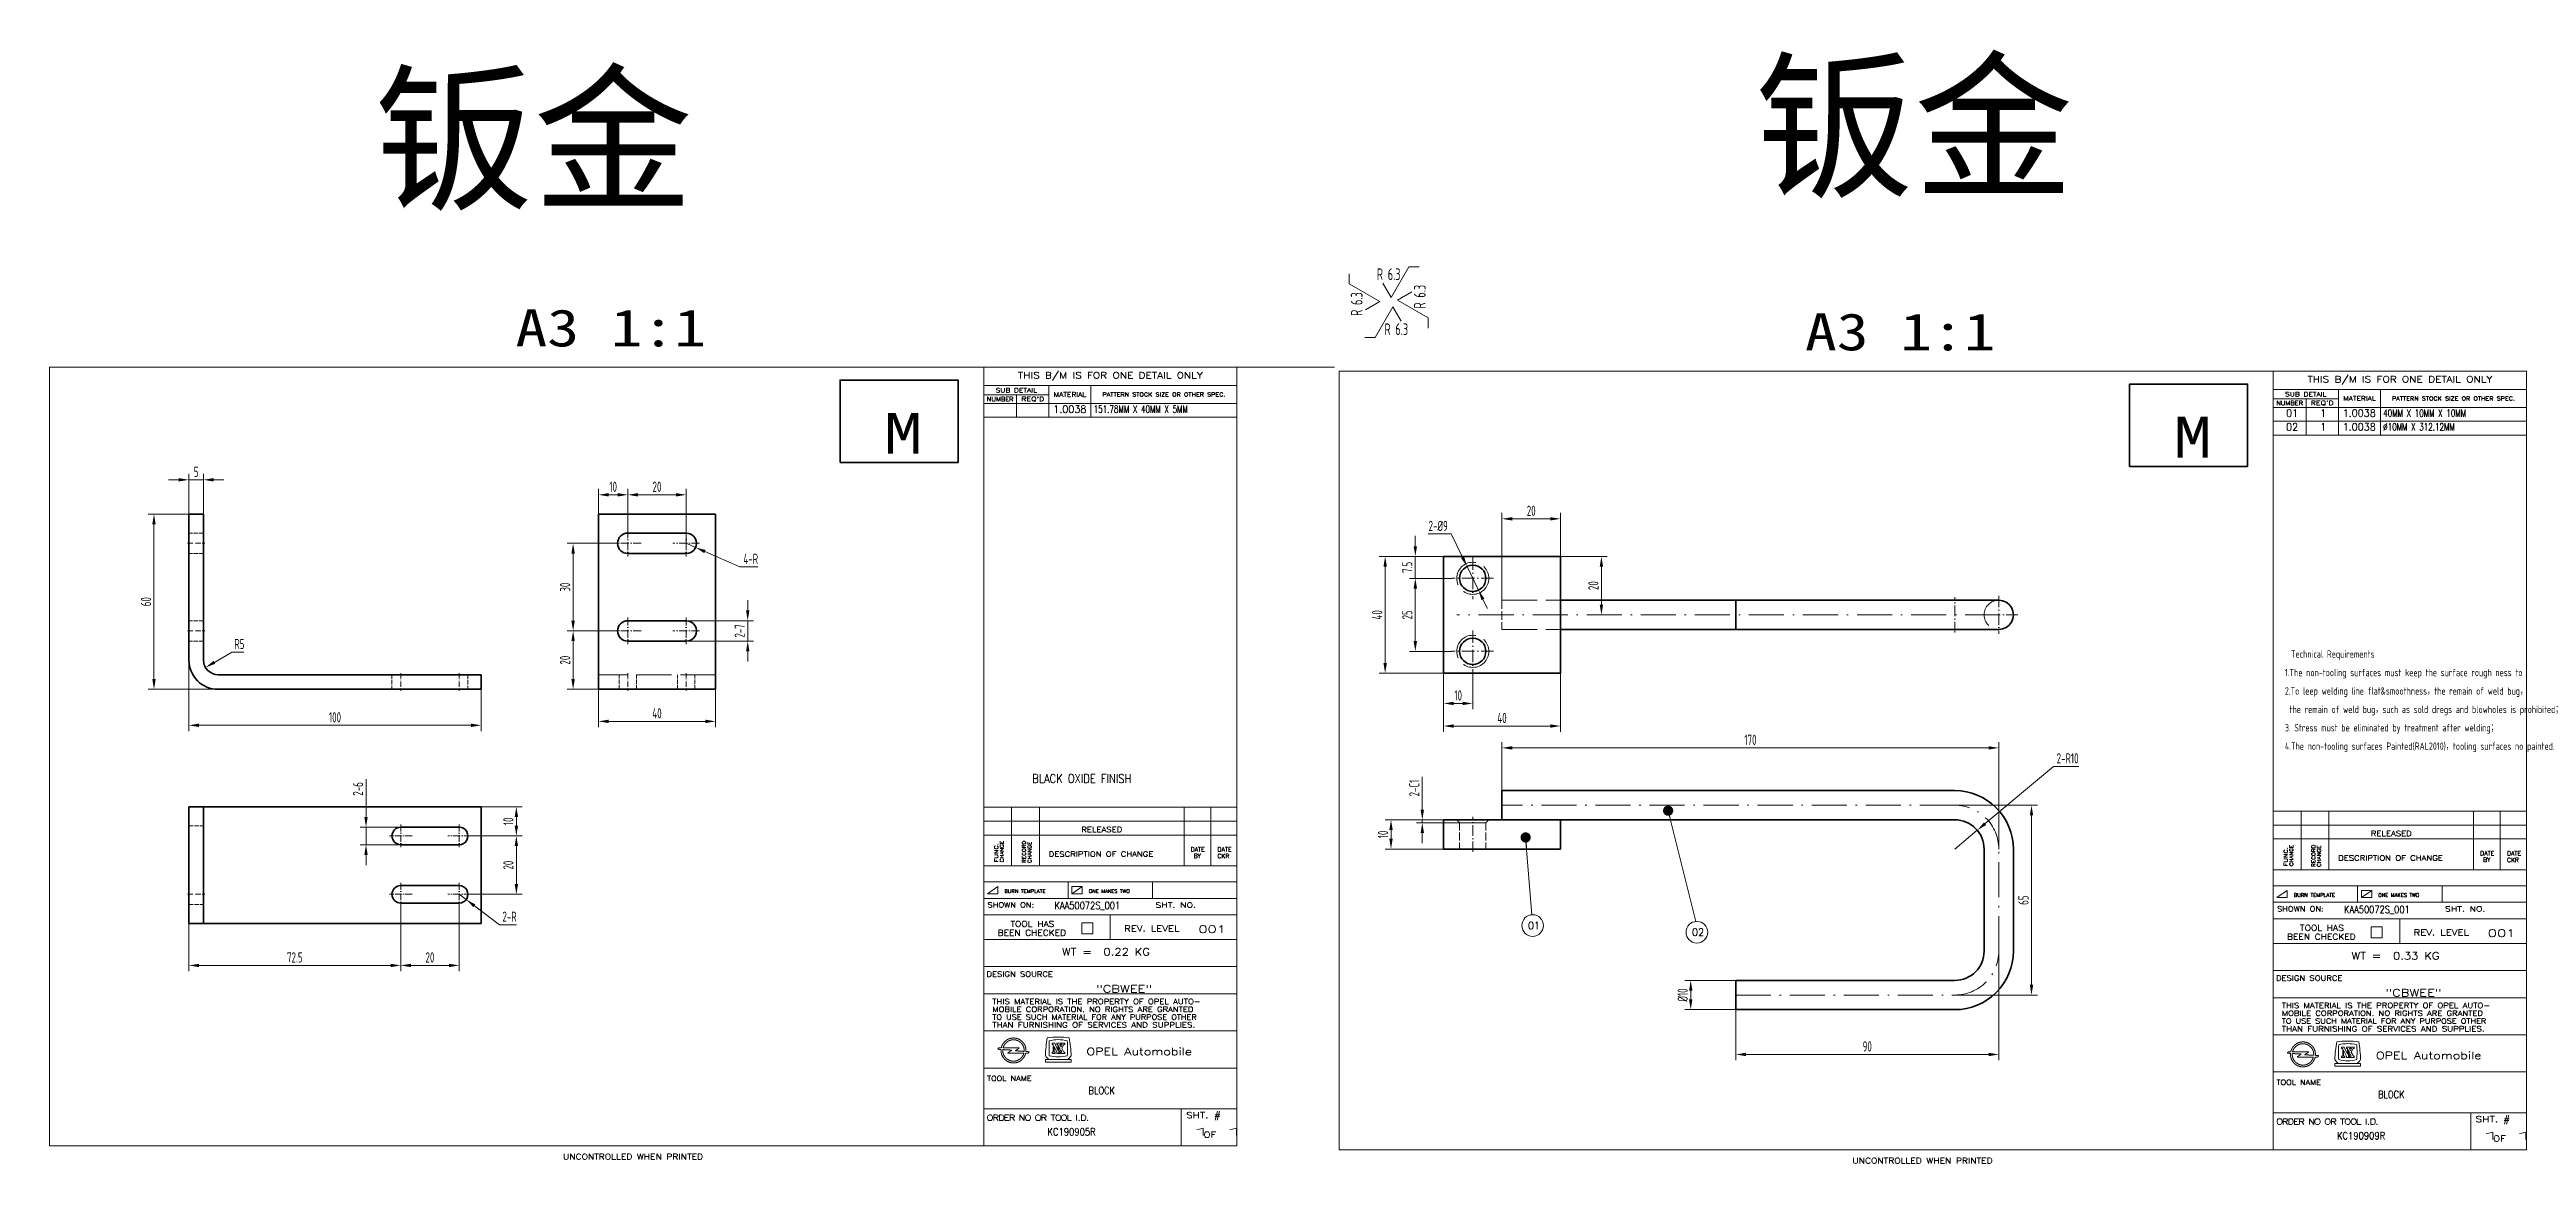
# Model space of a CAD drawing. Header units: inches. Extents: x 8574 to 12968, y 11160 to 11554.
# Drawn here: x 11219 to 12067, y 11160 to 11542 of the extents above; entities that cross this region are included whole.
import ezdxf

# ---------------------------------------------------------------- set-up
doc = ezdxf.new("R2010")
doc.units = ezdxf.units.IN
doc.header["$MEASUREMENT"] = 0
for name, pattern in [('AM_ISO02W050', [7.5, 6, -1.5]), ('AM_ISO08W050', [18, 12, -1.5, 3, -1.5]), ('DASHDOT', [18.5, 12, -3, 0.5, -3]), ('DASHED', [15, 12, -3])]:
    doc.linetypes.add(name, pattern=pattern)
for name, color, linetype, lineweight in [('123', 1, 'Continuous', 18), ('AM_7', 4, 'AM_ISO08W050', 25), ('AM_HID', 7, 'AM_ISO02W050', 25), ('AM_VIS', 1, 'Continuous', 50), ('尺寸', 3, 'Continuous', 20), ('文字', 3, 'Continuous', 25), ('标注', 3, 'Continuous', 20)]:
    doc.layers.add(name, color=color, linetype=linetype, lineweight=lineweight)
doc.layers.add('254', color=7, linetype='Continuous', true_color=0xffffff)
doc.styles.add('blockfont', font='simplex.shx')
doc.styles.add('hztxt', font='ISOCP.SHX', dxfattribs={"width": 0.707, "bigfont": 'hztxt.shx'})
doc.styles.add('leroy', font='simplex.shx')
doc.dimstyles.new('cbwee1-1', dxfattribs={"dimtxt": 3.5, "dimasz": 3.5, "dimexe": 2, "dimexo": 0, "dimgap": 1, "dimtad": 1, "dimdsep": 46, "dimtxsty": 'hztxt', "dimcen": 0, "dimclrd": 256, "dimclre": 256, "dimclrt": 256, "dimazin": 2, "dimtp": 0.1, "dimtm": 0.1, "dimtfac": 0.71, "dimtmove": 0, "dimatfit": 3, "dimfxl": 0, "dimlwd": 20, "dimlwe": 20, "dimarcsym": 0})
doc.dimstyles.new('cbwee1-1$0', dxfattribs={"dimtxt": 3.5, "dimasz": 3.5, "dimexe": 2, "dimexo": 0, "dimgap": 1, "dimtad": 1, "dimdsep": 46, "dimtxsty": 'hztxt', "dimcen": 0, "dimclrd": 256, "dimclre": 256, "dimclrt": 256, "dimazin": 2, "dimtp": 0.1, "dimtm": 0.1, "dimtfac": 0.71, "dimtmove": 0, "dimatfit": 3, "dimfxl": 0, "dimlwd": 20, "dimlwe": 20, "dimarcsym": 0})
doc.dimstyles.new('cbwee1-1$3', dxfattribs={"dimtxt": 3.5, "dimasz": 3.5, "dimexe": 2, "dimexo": 0, "dimgap": 1, "dimtad": 1, "dimtih": 1, "dimtoh": 1, "dimdsep": 46, "dimtxsty": 'hztxt', "dimcen": 0, "dimclrd": 256, "dimclre": 256, "dimclrt": 256, "dimazin": 2, "dimtp": 0.1, "dimtm": 0.1, "dimtfac": 0.71, "dimtmove": 0, "dimatfit": 3, "dimfxl": 0, "dimlwd": 20, "dimlwe": 20, "dimarcsym": 0})
doc.dimstyles.new('cbwee1-1$4', dxfattribs={"dimtxt": 3.5, "dimasz": 3.5, "dimexe": 2, "dimexo": 0, "dimgap": 1, "dimtad": 1, "dimtih": 1, "dimtoh": 1, "dimdsep": 46, "dimtxsty": 'hztxt', "dimcen": 0, "dimclrd": 256, "dimclre": 256, "dimclrt": 256, "dimazin": 2, "dimtp": 0.1, "dimtm": 0.1, "dimtfac": 0.71, "dimtmove": 0, "dimatfit": 3, "dimfxl": 0, "dimlwd": 20, "dimlwe": 20, "dimarcsym": 0})

msp = doc.modelspace()

# ---------------------------------------------------------------- texts
at = {"layer": '123', "color": 1, "char_height": 12.7, "attachment_point": 7, "line_spacing_factor": 0.903614, "style": 'leroy'}
for insert in [(11378.53, 11439.689), (11819.828, 11438.34)]:
    msp.add_mtext('{\\fSimSun|b0|i0|c134|p2;\\W1.2578;A3 1:1}', dxfattribs=dict(at, insert=insert))
at = {"layer": '254', "color": 7}
for s, height, style, width, p in [('1.0038', 2.5, 'blockfont', 0.9609, (11562.553, 11417.178)), ('151.78MM X 40MM X 5MM', 2.5, 'blockfont', 0.72, (11576.386, 11417.178)), ('01', 2.5, 'blockfont', 0.9609, (11984.48, 11415.829)), ('1', 2.5, 'blockfont', 0.9609, (11996.146, 11415.829)), ('1.0038', 2.5, 'blockfont', 0.9609, (12003.851, 11415.829)), ('40MM X 10MM X 10MM', 2.5, 'blockfont', 0.72, (12017.685, 11415.829)), ('02', 2.5, 'blockfont', 0.9609, (11984.48, 11411.079)), ('1', 2.5, 'blockfont', 0.9609, (11996.146, 11411.079)), ('1.0038', 2.5, 'blockfont', 0.9609, (12003.851, 11411.079)), ('%%C10MM X 312.12MM', 2.5, 'blockfont', 0.72, (12017.685, 11411.079)), ('BLACK OXIDE FINISH', 3, 'blockfont', 0.83, (11555.36, 11290.411)), ('KAA50072S_001', 2.5, 'blockfont', 0.8298, (11562.976, 11247.203)), ('01', 2.5, 'blockfont', 0.9609, (11724.995, 11240.348)), ('02', 2.5, 'blockfont', 0.9609, (11781.183, 11238.064)), ('KAA50072S_001', 2.5, 'blockfont', 0.8298, (12004.275, 11245.853)), ('      WT =  0.22 KG', 2.5, 'leroy', 1.1618, (11552.557, 11231.32)), ('      WT =  0.33 KG', 2.5, 'leroy', 1.1618, (11993.855, 11229.971)), ('BLOCK', 2.5, 'blockfont', 0.827, (11574.652, 11183.833)), ('BLOCK', 2.5, 'blockfont', 0.827, (12015.95, 11182.484)), ('KC190905R', 2.5, 'blockfont', 0.8419, (11560.577, 11169.714)), ('1', 2.5, 'blockfont', 4.1344, (11609.02, 11169.714)), ('1', 2.5, 'blockfont', 4.1344, (11620.348, 11169.714)), ('KC190909R', 2.5, 'blockfont', 0.8419, (12001.875, 11168.365)), ('1', 2.5, 'blockfont', 4.1344, (12050.318, 11168.365)), ('1', 2.5, 'blockfont', 4.1344, (12061.646, 11168.365))]:
    msp.add_text(s, height=height, dxfattribs=dict(at, style=style, width=width)).set_placement(p)
at = {"layer": '254', "color": 7, "linetype": 'Continuous', "lineweight": 13, "char_height": 2.5, "attachment_point": 7, "line_spacing_factor": 0.903614, "style": 'blockfont'}
for s, insert in [('{\\W1.4729;001}', (11612.201, 11239.051)), ('{\\W1.4729;001}', (12053.499, 11237.702)), ('{\\W1.3125;"CBWEE"}', (11577.239, 11218.635)), ('{\\W1.3125;"CBWEE"}', (12018.537, 11217.286))]:
    msp.add_mtext(s, dxfattribs=dict(at, insert=insert))
at = {"layer": '尺寸', "ltscale": 0.5, "char_height": 40, "width": 178.57435, "attachment_point": 1}
for insert in [(11330.171, 11530.931), (11802.599, 11535.253)]:
    msp.add_mtext('{\\fSimSun|b0|i0|c134|p2;钣金}', dxfattribs=dict(at, insert=insert))
at = {"layer": '文字', "style": 'hztxt', "width": 0.707}
for s, p in [('Technical Requirements', (11986.128, 11333.302)), ('1.The non-tooling surfaces must keep the surface rough ness to ', (11984.065, 11326.954)), ('2.To leep welding line flat&smoothness，the remain of weld bug，', (11984.065, 11320.654)), ('the remain of weld bug，such as sold dregs and blowholes is prohibited；', (11985.64, 11314.354)), ('3. Stress must be eliminated by treatment after welding；', (11984.065, 11308.054)), ('4.The non-tooling surfaces Painted(RAL2010)，tooling surfaces no painted.', (11984.065, 11301.754))]:
    msp.add_text(s, height=2.52, dxfattribs=at).set_placement(p)

# ---------------------------------------------------------------- blocks, each defined once
blk = doc.blocks.new('sfsdt4654yuej')
at = {"layer": '254', "color": 4, "linetype": 'Continuous', "lineweight": 13, "char_height": 1.7747, "attachment_point": 7, "line_spacing_factor": 0.903614, "style": 'blockfont'}
for s, insert in [('\\W1.1929;THIS MATERIAL IS THE PROPERTY OF OPEL AUTO-', (6070.56, 3525.15)), ('\\W1.1469;TO USE SUCH MATERIAL FOR ANY PURPOSE OTHER', (6070.56, 3519.81)), ('\\W1.2217;THAN FURNISHING OF SERVICES AND SUPPLIES.', (6070.56, 3517.13)), ('\\W1.1861;MOBILE CORPORATION. NO RIGHTS ARE GRANTED', (6070.56, 3522.47))]:
    blk.add_mtext(s, dxfattribs=dict(at, insert=insert))
blk = doc.blocks.new('qewe345467juynj')
at = {"layer": '254', "color": 4, "linetype": 'Continuous', "lineweight": 13}
for p, q in [((6091.03, 3511.72), (6091.92, 3511.72)), ((6091.03, 3511.72), (6091.03, 3511.28)), ((6091.03, 3511.28), (6091.39, 3511.28)), ((6091.39, 3508.66), (6091.39, 3511.28)), ((6091.73, 3510.67), (6092.65, 3508.65)), ((6091.73, 3508.66), (6091.73, 3510.67)), ((6091.92, 3511.72), (6093.01, 3509.31)), ((6092.65, 3511.72), (6094.01, 3511.72)), ((6092.65, 3511.72), (6092.65, 3511.28)), ((6092.65, 3511.28), (6092.99, 3511.28)), ((6092.99, 3511.28), (6093.38, 3510.54)), ((6093.01, 3509.31), (6093.01, 3511.24)), ((6093.38, 3510.54), (6093.72, 3509.89)), ((6093.38, 3509.29), (6093.38, 3510.54)), ((6093.72, 3509.89), (6093.38, 3509.29)), ((6093.95, 3509.46), (6093.53, 3508.74)), ((6093.72, 3511.2), (6093.72, 3511.28)), ((6093.72, 3511.28), (6094.01, 3511.28)), ((6093.72, 3511.2), (6094.08, 3510.53)), ((6093.95, 3509.46), (6094.32, 3508.75)), ((6094.01, 3511.72), (6094.01, 3511.28)), ((6094.46, 3511.2), (6094.08, 3510.53)), ((6094.18, 3511.72), (6094.18, 3511.28)), ((6094.18, 3511.72), (6095.34, 3511.72)), ((6094.18, 3511.28), (6094.46, 3511.28)), ((6095, 3511.28), (6094.31, 3510.09)), ((6094.31, 3510.09), (6095.06, 3508.66)), ((6094.46, 3511.2), (6094.46, 3511.28)), ((6095, 3511.28), (6095.34, 3511.28)), ((6095.34, 3511.72), (6095.34, 3511.28)), ((6088.72, 3505.25), (6088.72, 3506.16)), ((6088.72, 3506.16), (6097.54, 3506.16)), ((6088.72, 3505.25), (6097.54, 3505.25)), ((6091.39, 3508.66), (6091.03, 3508.66)), ((6091.03, 3508.66), (6091.03, 3508.22)), ((6091.03, 3508.22), (6092.1, 3508.22)), ((6092.1, 3508.66), (6091.73, 3508.66)), ((6092.1, 3508.22), (6092.1, 3508.66)), ((6092.65, 3508.65), (6092.84, 3508.22)), ((6092.65, 3508.65), (6092.65, 3508.22)), ((6092.65, 3508.22), (6093.81, 3508.22)), ((6092.84, 3508.22), (6093.38, 3508.22)), ((6093.38, 3508.22), (6093.38, 3509.29)), ((6093.53, 3508.66), (6093.53, 3508.74)), ((6093.53, 3508.66), (6093.81, 3508.66)), ((6093.81, 3508.66), (6093.81, 3508.22)), ((6094.01, 3508.66), (6094.01, 3508.22)), ((6094.01, 3508.66), (6094.32, 3508.66)), ((6094.01, 3508.22), (6095.34, 3508.22)), ((6094.32, 3508.66), (6094.32, 3508.75)), ((6095.06, 3508.66), (6095.34, 3508.66)), ((6095.34, 3508.66), (6095.34, 3508.22)), ((6097.54, 3505.25), (6097.54, 3506.16))]:
    blk.add_line(p, q, dxfattribs=at)
for centre, major_axis, start_param, end_param in [((6121.66, 3505.16), (0, 40.74), 1.362215, 1.513648), ((6093.13, 3473.45), (0, 40.41), 6.168449, 6.397922), ((6115.47, 3510.01), (0, 31.49), 1.490581, 1.651011), ((6093.13, 3496.19), (0, 16.78), 6.054099, 6.512271), ((6071.61, 3510.01), (0, 30.49), 4.629531, 4.795247), ((6065.45, 3505.3), (0, 39.67), 4.767492, 4.923017), ((6092.1, 3510.95), (0, 5.42), 2.26349, 2.654149), ((6093.13, 3523.73), (0, 16.69), 2.911206, 3.37198), ((6094.21, 3510.87), (0, 5.33), 3.625513, 4.023219)]:
    blk.add_ellipse(centre, major_axis=major_axis, ratio=0.81, start_param=start_param, end_param=end_param, dxfattribs=at)
for points, knots in [([(6072.88, 3509.66), (6072.75, 3509.66), (6072.65, 3509.67), (6072.57, 3509.68), (6072.52, 3509.7), (6072.49, 3509.71), (6072.47, 3509.74), (6072.48, 3509.78), (6072.5, 3509.82), (6072.53, 3509.88), (6072.58, 3509.95)], [0, 0, 0.191055, 0.343107, 0.459006, 0.542332, 0.59915, 0.643151, 0.695954, 0.770642, 0.871504, 1, 1]), ([(6072.58, 3509.95), (6072.63, 3510.01), (6072.67, 3510.07), (6072.71, 3510.12), (6072.74, 3510.15), (6072.76, 3510.17)], [0, 0, 0.269143, 0.520022, 0.73619, 0.901343, 1, 1]), ([(6072.76, 3510.17), (6072.79, 3510.18), (6072.85, 3510.18), (6072.92, 3510.19), (6073.01, 3510.19), (6073.11, 3510.19), (6073.23, 3510.2)], [0, 0, 0.061091, 0.176811, 0.338125, 0.535506, 0.759343, 1, 1]), ([(6073.39, 3509.62), (6073.34, 3509.63), (6073.27, 3509.63), (6073.18, 3509.64), (6073.08, 3509.65), (6072.98, 3509.65), (6072.88, 3509.66)], [0, 0, 0.099968, 0.239556, 0.409066, 0.598787, 0.799003, 1, 1]), ([(6073.23, 3510.2), (6073.64, 3510.2), (6073.67, 3510.35)], [0, 0, 0.716642, 1, 1]), ([(6073.39, 3509.62), (6073.53, 3509.61), (6073.54, 3509.13)], [0, 0, 0.230846, 1, 1]), ([(6073.67, 3510.35), (6073.74, 3510.58), (6073.82, 3510.81), (6073.92, 3511.05), (6074.05, 3511.3), (6074.19, 3511.53), (6074.34, 3511.76), (6074.5, 3511.97), (6074.67, 3512.17)], [0, 0, 0.111378, 0.230664, 0.355972, 0.485263, 0.616424, 0.747323, 0.875856, 1, 1]), ([(6074.15, 3509.57), (6074.14, 3509.55), (6074.14, 3509.51), (6074.14, 3509.45), (6074.14, 3509.37), (6074.14, 3509.28), (6074.14, 3509.19), (6074.15, 3509.09), (6074.15, 3508.99), (6074.16, 3508.89), (6074.17, 3508.8), (6074.18, 3508.72), (6074.19, 3508.65)], [0, 0, 0.022134, 0.067885, 0.133978, 0.21659, 0.311809, 0.415695, 0.5243, 0.633672, 0.739861, 0.838926, 0.926936, 1, 1]), ([(6077.15, 3509.39), (6077.13, 3509.39), (6077.07, 3509.39), (6077, 3509.4), (6076.9, 3509.41), (6076.79, 3509.41), (6076.66, 3509.42), (6076.52, 3509.43), (6076.21, 3509.45), (6075.87, 3509.47), (6075.52, 3509.49), (6075.17, 3509.51), (6074.85, 3509.53), (6074.71, 3509.54), (6074.57, 3509.55), (6074.45, 3509.55), (6074.35, 3509.56), (6074.27, 3509.56), (6074.2, 3509.57), (6074.16, 3509.57), (6074.15, 3509.57)], [0, 0, 0.009598, 0.027188, 0.052061, 0.083504, 0.120807, 0.163256, 0.210138, 0.314356, 0.42776, 0.544649, 0.659324, 0.766085, 0.814716, 0.85923, 0.898916, 0.933061, 0.960953, 0.981879, 0.995129, 1, 1]), ([(6074.27, 3510.27), (6074.26, 3510.2), (6076.99, 3510.19)], [0, 0, 0.027534, 1, 1]), ([(6074.56, 3510.96), (6074.49, 3510.83), (6074.44, 3510.7), (6074.38, 3510.58), (6074.34, 3510.46), (6074.3, 3510.36), (6074.27, 3510.27)], [0, 0, 0.18649, 0.374795, 0.557596, 0.727567, 0.877421, 1, 1]), ([(6076.67, 3512.76), (6076.38, 3512.64), (6076.09, 3512.5), (6075.82, 3512.34), (6075.56, 3512.15), (6075.32, 3511.95), (6075.09, 3511.72), (6074.89, 3511.48), (6074.71, 3511.23), (6074.56, 3510.96)], [0, 0, 0.11099, 0.222376, 0.334052, 0.445852, 0.557577, 0.669022, 0.779997, 0.890351, 1, 1]), ([(6074.67, 3512.17), (6074.92, 3512.41), (6075.17, 3512.63), (6075.45, 3512.83), (6075.73, 3513), (6076.02, 3513.15), (6076.32, 3513.28), (6076.63, 3513.38), (6076.95, 3513.45), (6077.27, 3513.51), (6077.6, 3513.54), (6077.93, 3513.54), (6078.26, 3513.52), (6078.59, 3513.47), (6078.92, 3513.39), (6079.25, 3513.29)], [0, 0, 0.068755, 0.136595, 0.203684, 0.270176, 0.336212, 0.401927, 0.46745, 0.532903, 0.598412, 0.6641, 0.730096, 0.796536, 0.863562, 0.931328, 1, 1]), ([(6076.54, 3508.91), (6076.7, 3509.02), (6076.83, 3509.12), (6076.94, 3509.2), (6077.03, 3509.27), (6077.1, 3509.32), (6077.14, 3509.35), (6077.16, 3509.38), (6077.15, 3509.39)], [0, 0, 0.249101, 0.460974, 0.636325, 0.775874, 0.880374, 0.950669, 0.988029, 1, 1]), ([(6078.75, 3512.81), (6078.46, 3512.88), (6078.16, 3512.92), (6077.85, 3512.94), (6077.55, 3512.93), (6077.25, 3512.9), (6076.96, 3512.84), (6076.67, 3512.76)], [0, 0, 0.143949, 0.287722, 0.431217, 0.574309, 0.716867, 0.858784, 1, 1]), ([(6076.99, 3510.19), (6077.62, 3510.19), (6078.14, 3510.19), (6078.57, 3510.18), (6078.75, 3510.18), (6078.91, 3510.18), (6079.05, 3510.18), (6079.18, 3510.18), (6079.29, 3510.18), (6079.38, 3510.18), (6079.46, 3510.17), (6079.53, 3510.17), (6079.58, 3510.17), (6079.63, 3510.17), (6079.66, 3510.16), (6079.69, 3510.16), (6079.71, 3510.15), (6079.72, 3510.15), (6079.73, 3510.14), (6079.73, 3510.14), (6079.74, 3510.13), (6079.74, 3510.13)], [0, 0, 0.22615, 0.415033, 0.570013, 0.635842, 0.694457, 0.74628, 0.791731, 0.831231, 0.865202, 0.894065, 0.918244, 0.938161, 0.954242, 0.966916, 0.976619, 0.983799, 0.988929, 0.992535, 0.995218, 0.99758, 1, 1]), ([(6079.07, 3509.61), (6078.93, 3509.52), (6078.81, 3509.43), (6078.71, 3509.36), (6078.63, 3509.31), (6078.57, 3509.26), (6078.52, 3509.23), (6078.49, 3509.2), (6078.47, 3509.18), (6078.46, 3509.17), (6078.46, 3509.16), (6078.47, 3509.15), (6078.49, 3509.15), (6078.51, 3509.15)], [0, 0, 0.209815, 0.387203, 0.53455, 0.654247, 0.74869, 0.820301, 0.871555, 0.90509, 0.924167, 0.935232, 0.949789, 0.971663, 1, 1]), ([(6081.31, 3510.37), (6081.2, 3510.66), (6081.07, 3510.93), (6080.92, 3511.2), (6080.75, 3511.45), (6080.55, 3511.69), (6080.34, 3511.91), (6080.1, 3512.11), (6079.86, 3512.3), (6079.6, 3512.46), (6079.33, 3512.6), (6079.04, 3512.72), (6078.75, 3512.81)], [0, 0, 0.082426, 0.165172, 0.248273, 0.331704, 0.415396, 0.499247, 0.583142, 0.666965, 0.750615, 0.834015, 0.917134, 1, 1]), ([(6079.74, 3510.13), (6079.74, 3510.11), (6079.72, 3510.09), (6079.7, 3510.06), (6079.66, 3510.03), (6079.61, 3509.99), (6079.54, 3509.94), (6079.45, 3509.88), (6079.35, 3509.8), (6079.22, 3509.71), (6079.07, 3509.61)], [0, 0, 0.018365, 0.046816, 0.089459, 0.149197, 0.228535, 0.329827, 0.455365, 0.607411, 0.78821, 1, 1]), ([(6079.25, 3513.29), (6079.54, 3513.17), (6079.83, 3513.03), (6080.11, 3512.87), (6080.37, 3512.68), (6080.62, 3512.48), (6080.86, 3512.26), (6081.07, 3512.02), (6081.27, 3511.76), (6081.45, 3511.5), (6081.61, 3511.22), (6081.75, 3510.93), (6081.86, 3510.62)], [0, 0, 0.08295, 0.16603, 0.24927, 0.332668, 0.416191, 0.499787, 0.583395, 0.666954, 0.750414, 0.833739, 0.916924, 1, 1]), ([(6081.48, 3509.07), (6081.49, 3509.18), (6081.49, 3509.3), (6081.48, 3509.44), (6081.47, 3509.59), (6081.45, 3509.75), (6081.42, 3509.91), (6081.39, 3510.07), (6081.35, 3510.23), (6081.31, 3510.37)], [0, 0, 0.077068, 0.169919, 0.275614, 0.391015, 0.512892, 0.637985, 0.763026, 0.884765, 1, 1]), ([(6081.86, 3510.62), (6081.92, 3510.45), (6081.96, 3510.28), (6082, 3510.13), (6082.02, 3509.97), (6082.04, 3509.8), (6082.06, 3509.62), (6082.07, 3509.42)], [0, 0, 0.150667, 0.287747, 0.41777, 0.547377, 0.683237, 0.83195, 1, 1]), ([(6082.07, 3509.42), (6082.08, 3508.93), (6082.25, 3508.91)], [0, 0, 0.741727, 1, 1]), ([(6073.62, 3508.4), (6073.59, 3508.54), (6073.57, 3508.71), (6073.56, 3508.91), (6073.54, 3509.13)], [0, 0, 0.196985, 0.426021, 0.692099, 1, 1]), ([(6077.46, 3505), (6077.11, 3505.05), (6076.77, 3505.12), (6076.44, 3505.22), (6076.12, 3505.34), (6075.81, 3505.49), (6075.52, 3505.66), (6075.25, 3505.85), (6074.98, 3506.06), (6074.74, 3506.29), (6074.52, 3506.55), (6074.31, 3506.82), (6074.13, 3507.1), (6073.96, 3507.41), (6073.82, 3507.72), (6073.71, 3508.06), (6073.62, 3508.4)], [0, 0, 0.064169, 0.127503, 0.190172, 0.252329, 0.314107, 0.37563, 0.437008, 0.498344, 0.559738, 0.621286, 0.68309, 0.745255, 0.807895, 0.871136, 0.935119, 1, 1]), ([(6074.19, 3508.65), (6074.25, 3508.37), (6074.33, 3508.09), (6074.44, 3507.81), (6074.57, 3507.55), (6074.72, 3507.3), (6074.89, 3507.05), (6075.07, 3506.83), (6075.27, 3506.62), (6075.49, 3506.43)], [0, 0, 0.11021, 0.221366, 0.33321, 0.445425, 0.557661, 0.669558, 0.780773, 0.890999, 1, 1]), ([(6075.49, 3506.43), (6075.74, 3506.24), (6076.01, 3506.08), (6076.28, 3505.94), (6076.56, 3505.82), (6076.84, 3505.73), (6077.14, 3505.66), (6077.43, 3505.61), (6077.73, 3505.59), (6078.03, 3505.6), (6078.33, 3505.63)], [0, 0, 0.103605, 0.205747, 0.306667, 0.406608, 0.505813, 0.604534, 0.70303, 0.801576, 0.900462, 1, 1]), ([(6075.87, 3508.4), (6075.88, 3508.41), (6075.9, 3508.44), (6075.93, 3508.47), (6075.99, 3508.52), (6076.06, 3508.57), (6076.15, 3508.64), (6076.26, 3508.72), (6076.39, 3508.81), (6076.54, 3508.91)], [0, 0, 0.019146, 0.057134, 0.116724, 0.199396, 0.306377, 0.438817, 0.597835, 0.784531, 1, 1]), ([(6078.62, 3508.34), (6077.99, 3508.35), (6077.46, 3508.35), (6077.03, 3508.35), (6076.84, 3508.35), (6076.68, 3508.35), (6076.54, 3508.35), (6076.41, 3508.36), (6076.3, 3508.36), (6076.21, 3508.36), (6076.13, 3508.36), (6076.06, 3508.36), (6076.01, 3508.37), (6075.97, 3508.37), (6075.93, 3508.37), (6075.91, 3508.38), (6075.89, 3508.38), (6075.88, 3508.39), (6075.87, 3508.39), (6075.87, 3508.4)], [0, 0, 0.229373, 0.42074, 0.577523, 0.644015, 0.703144, 0.755338, 0.801026, 0.840635, 0.874594, 0.903333, 0.92728, 0.946867, 0.962526, 0.974697, 0.983822, 0.990363, 0.994821, 0.997785, 1, 1]), ([(6079.72, 3505.44), (6079.42, 3505.31), (6079.1, 3505.19), (6078.78, 3505.11), (6078.45, 3505.04), (6078.11, 3505), (6077.78, 3504.99), (6077.46, 3505)], [0, 0, 0.141241, 0.28464, 0.429265, 0.574114, 0.718167, 0.860433, 1, 1]), ([(6078.33, 3505.63), (6078.64, 3505.69), (6078.94, 3505.78), (6079.23, 3505.89), (6079.51, 3506.03), (6079.78, 3506.18), (6080.03, 3506.36), (6080.27, 3506.56), (6080.49, 3506.78), (6080.69, 3507.01), (6080.87, 3507.26), (6081.03, 3507.52), (6081.17, 3507.8), (6081.29, 3508.09)], [0, 0, 0.077903, 0.15537, 0.232531, 0.309478, 0.386275, 0.462964, 0.539574, 0.616133, 0.692673, 0.769241, 0.84591, 0.922782, 1, 1]), ([(6078.51, 3509.15), (6078.54, 3509.14), (6078.6, 3509.14), (6078.8, 3509.13), (6079.08, 3509.11), (6079.42, 3509.09), (6079.82, 3509.06), (6080.02, 3509.05)], [0, 0, 0.02091, 0.060553, 0.189727, 0.3749, 0.603451, 0.862758, 1, 1]), ([(6081.35, 3508.32), (6081.34, 3508.32), (6081.3, 3508.32), (6081.23, 3508.32), (6081.14, 3508.32), (6081.02, 3508.33), (6080.88, 3508.33), (6080.73, 3508.33), (6080.55, 3508.33), (6080.35, 3508.34), (6080.14, 3508.34), (6079.92, 3508.34), (6079.43, 3508.34), (6078.9, 3508.34), (6078.62, 3508.34)], [0, 0, 0.005258, 0.020502, 0.045257, 0.079015, 0.121264, 0.171495, 0.229194, 0.293848, 0.364947, 0.441976, 0.524423, 0.703524, 0.898148, 1, 1]), ([(6081.92, 3508.09), (6081.8, 3507.75), (6081.66, 3507.43), (6081.5, 3507.11), (6081.31, 3506.82), (6081.09, 3506.54), (6080.86, 3506.28), (6080.6, 3506.03), (6080.32, 3505.81), (6080.03, 3505.61), (6079.72, 3505.44)], [0, 0, 0.10035, 0.200408, 0.300289, 0.400076, 0.499828, 0.599595, 0.699424, 0.799376, 0.89953, 1, 1]), ([(6080.02, 3509.05), (6080.21, 3509.03), (6080.57, 3509.01), (6080.88, 3508.99), (6081.14, 3508.97), (6081.32, 3508.96), (6081.39, 3508.96), (6081.43, 3508.95), (6081.44, 3508.95)], [0, 0, 0.133506, 0.384088, 0.604663, 0.785508, 0.9169, 0.961013, 0.989119, 1, 1]), ([(6081.29, 3508.09), (6081.31, 3508.17), (6081.33, 3508.24), (6081.35, 3508.29), (6081.35, 3508.32)], [0, 0, 0.35945, 0.667691, 0.892031, 1, 1]), ([(6081.44, 3508.95), (6081.45, 3508.96), (6081.46, 3508.99), (6081.47, 3509.03), (6081.48, 3509.07)], [0, 0, 0.095053, 0.309113, 0.62069, 1, 1]), ([(6081.92, 3508.09), (6081.99, 3508.32), (6082.86, 3508.35), (6083.01, 3508.55)], [0, 0, 0.179528, 0.822363, 1, 1]), ([(6082.25, 3508.91), (6082.32, 3508.9), (6082.42, 3508.9), (6082.52, 3508.89), (6082.64, 3508.88), (6082.75, 3508.88)], [0, 0, 0.140529, 0.32758, 0.544374, 0.77411, 1, 1]), ([(6082.75, 3508.88), (6082.88, 3508.87), (6082.97, 3508.86), (6083.05, 3508.85), (6083.1, 3508.83), (6083.13, 3508.82), (6083.15, 3508.8), (6083.15, 3508.77)], [0, 0, 0.281802, 0.503225, 0.671086, 0.792901, 0.878047, 0.940507, 1, 1]), ([(6083.15, 3508.77), (6083.15, 3508.75), (6083.13, 3508.72), (6083.09, 3508.67), (6083.05, 3508.61), (6083.01, 3508.55)], [0, 0, 0.078782, 0.234052, 0.450313, 0.711148, 1, 1])]:
    blk.add_open_spline(points, degree=1, knots=knots, dxfattribs=at)
at = {"layer": '254', "color": 4, "linetype": 'Continuous', "lineweight": 13, "insert": (6102.77, 3507.67), "char_height": 2.5, "attachment_point": 7, "line_spacing_factor": 0.903614, "style": 'blockfont'}
blk.add_mtext('\\W1.2721;OPEL Automobile', dxfattribs=at)
blk = doc.blocks.new('lingjiantuA4-1')
at = {"layer": '254', "color": 5, "linetype": 'Continuous', "lineweight": 18}
for p, q in [((3852.88, 11893.1), (4259.25, 11893.1)), ((3852.88, 11626.4), (3852.88, 11893.1)), ((4172.6, 11626.4), (4172.6, 11893.1)), ((4259.25, 11893.1), (4259.25, 11626.4)), ((4172.6, 11886.83), (4172.6, 11861.43)), ((4172.59, 11742.38), (4259.25, 11742.38)), ((4182.12, 11722.33), (4182.12, 11742.38)), ((4191.64, 11722.33), (4191.64, 11742.38)), ((4241.15, 11722.33), (4241.15, 11742.38)), ((4250.28, 11722.33), (4250.28, 11742.38)), ((4172.59, 11737.62), (4259.25, 11737.62)), ((4172.59, 11732.86), (4259.25, 11732.86)), ((4172.57, 11722.33), (4259.25, 11722.33)), ((4172.57, 11716.84), (4259.23, 11716.84)), ((4177.4, 11715.24), (4173.85, 11712.76)), ((4177.4, 11712.76), (4177.4, 11715.24)), ((4201.46, 11716.84), (4201.46, 11711.16)), ((4206.28, 11715.24), (4202.74, 11715.24)), ((4202.74, 11715.24), (4202.74, 11712.76)), ((4206.28, 11715.24), (4202.74, 11712.76)), ((4206.28, 11712.76), (4206.28, 11715.24)), ((4230.36, 11716.84), (4230.36, 11711.16)), ((4172.57, 11711.16), (4259.25, 11711.16)), ((4173.85, 11712.76), (4177.4, 11712.76)), ((4172.57, 11705.49), (4259.25, 11705.49)), ((4206.14, 11702.76), (4206.14, 11699.04)), ((4209.88, 11702.76), (4206.14, 11702.76)), ((4206.14, 11699.04), (4209.88, 11699.04)), ((4209.88, 11702.76), (4209.88, 11699.04)), ((4259.23, 11697.1), (4172.57, 11697.1)), ((4259.25, 11687.78), (4172.59, 11687.78)), ((4259.25, 11687.78), (4172.59, 11687.78)), ((4259.25, 11678.47), (4172.59, 11678.47)), ((4259.25, 11665.77), (4172.59, 11665.77)), ((4259.25, 11653.07), (4172.59, 11653.07)), ((4259.25, 11639.1), (4172.59, 11639.1)), ((4240.2, 11639.1), (4240.2, 11626.4)), ((4259.25, 11626.4), (3852.88, 11626.4))]:
    blk.add_line(p, q, dxfattribs=at)
at = {"layer": '254', "color": 7, "linetype": 'Continuous', "lineweight": 18}
for p, q in [((4172.6, 11893.1), (4183.81, 11893.1)), ((4183.81, 11893.1), (4194.9, 11893.1)), ((4194.9, 11893.1), (4209.27, 11893.1)), ((4209.27, 11893.1), (4259.25, 11893.1)), ((4172.6, 11886.75), (4183.81, 11886.75)), ((4183.81, 11886.75), (4194.9, 11886.75)), ((4194.9, 11886.75), (4209.27, 11886.75)), ((4194.9, 11886.75), (4194.9, 11883.57)), ((4209.27, 11886.75), (4259.25, 11886.75)), ((4209.27, 11886.75), (4209.27, 11883.57)), ((4172.6, 11883.57), (4183.81, 11883.57)), ((4183.81, 11883.57), (4194.9, 11883.57)), ((4183.81, 11883.57), (4183.81, 11880.66)), ((4194.9, 11883.57), (4194.9, 11880.66)), ((4209.27, 11883.57), (4209.27, 11880.66))]:
    blk.add_line(p, q, dxfattribs=at)
at = {"layer": '254', "color": 172, "linetype": 'Continuous', "lineweight": 18}
blk.add_line((4215.91, 11705.49), (4215.9, 11697.1), dxfattribs=at)
at = {"layer": '尺寸', "color": 2}
for name in ['sfsdt4654yuej', 'qewe345467juynj']:
    blk.add_blockref(name, (-1895.04, 8149.81), dxfattribs=at)
at = {"layer": '254', "color": 4, "linetype": 'Continuous', "lineweight": 13, "line_spacing_factor": 0.903614, "style": 'blockfont'}
for s, insert, char_height, attachment_point in [('\\W1.2440;SUB DETAIL', (4183.75, 11885.16), 1.4923, 5), ('\\W1.2129;THIS B/M IS FOR ONE DETAIL ONLY', (4215.92, 11889.93), 2.1779, 5), ('\\W1.2383;MATERIAL', (4202.09, 11883.71), 1.4923, 5), ('\\W1.1891;PATTERN STOCK SIZE OR OTHER SPEC.', (4234.26, 11883.71), 1.3444, 5), ('\\W1.1081;NUMBER', (4178.2, 11882.12), 1.4923, 5), ("\\W1.3202;REQ'D", (4189.36, 11882.12), 1.4923, 5), ('\\W1.1973;RELEASED', (4205.98, 11733.86), 1.7747, 7), ('\\W1.1952;DESCRIPTION OF CHANGE', (4194.82, 11725.45), 1.7747, 7), ('\\W1.0198;DATE', (4243.41, 11727.21), 1.4923, 7), ('\\W1.0020; BY', (4243.41, 11724.97), 1.4923, 7), ('\\W1.0020;CKR', (4252.6, 11724.92), 1.4923, 7), ('\\W1.0198;DATE', (4252.6, 11727.16), 1.4923, 7), ('\\W1.1644;SHOWN ON:', (4173.89, 11708.02), 1.7747, 7), ('\\W1.0546;BURN TEMPLATE', (4179.64, 11713.01), 1.2369, 7), ('\\W1.0228;ONE MAKES TWO', (4208.53, 11713.01), 1.2369, 7), ('\\W1.3392;SHT. NO.', (4231.36, 11708.01), 1.7478, 7), ('\\W1.1491;BEEN CHECKED', (4177.33, 11698.39), 1.9763, 7), ('\\W1.1590;TOOL HAS', (4181.75, 11701.42), 1.9763, 7), ('\\W1.2864;REV. LEVEL', (4220.62, 11699.85), 1.9763, 7), ('\\W1.1860;DESIGN SOURCE', (4173.54, 11684.33), 1.7747, 7), ('\\W1.1384;TOOL NAME', (4173.71, 11648.63), 1.7747, 7), ('\\W1.2362;\\Q360.0;\\T0.81;ORDER NO OR TOOL I.D.', (4173.56, 11635.04), 2.032, 7), ('\\W1.2999;SHT. #', (4241.82, 11635.21), 2.0301, 7), ('\\W1.2469;OF', (4247.83, 11629.23), 2.0301, 7), ('\\W1.1578;UNCONTROLLED WHEN PRINTED', (4028.59, 11621.72), 1.9763, 7)]:
    blk.add_mtext(s, dxfattribs=dict(at, insert=insert, char_height=char_height, attachment_point=attachment_point))
at = {"layer": '254', "color": 4, "linetype": 'Continuous', "lineweight": 13, "char_height": 1.2369, "attachment_point": 7, "rotation": 90, "line_spacing_factor": 0.903614, "style": 'blockfont'}
for s, insert in [('\\W1.3202;FUNC.', (4177.5, 11723.53)), ('\\W1.1173;CHANGE', (4179.4, 11723.53)), ('\\W1.1457;RECORD', (4186.97, 11723.29)), ('\\W1.1173;CHANGE', (4188.88, 11723.29))]:
    blk.add_mtext(s, dxfattribs=dict(at, insert=insert))
blk = doc.blocks.new('OB-A4')
at = {"layer": '尺寸', "color": 237}
blk.add_lwpolyline([(0, 0.66), (406.37, 0.66), (406.37, -266.05), (0, -266.05)], close=True, dxfattribs=at)
blk = doc.blocks.new('A$C6A10694E')
at = {"color": 7, "lineweight": 35}
blk.add_lwpolyline([(-40.43, 0), (-40.43, 28.21), (0, 28.21), (0, 0)], close=True, dxfattribs=at)
at = {"layer": '254', "color": 7, "linetype": 'Continuous', "lineweight": 13, "insert": (-25.32, 3), "char_height": 14, "attachment_point": 7, "line_spacing_factor": 0.903614, "style": 'leroy'}
blk.add_mtext('{\\fMonospac821 BT|b0|i0|c0|p49;\\W1.1;M}', dxfattribs=at)
blk = doc.blocks.new('*D182')
at = {"layer": 'Defpoints', "color": 0, "ltscale": 0.5}
for p in [(11271.75, 11394.22), (11266.75, 11382.47), (11271.75, 11382.47)]:
    blk.add_point(p, dxfattribs=at)
at = {"layer": '尺寸', "lineweight": 20, "ltscale": 0.5}
for p, q in [((11263.25, 11394.22), (11259.75, 11394.22)), ((11266.75, 11382.47), (11266.75, 11396.22)), ((11266.75, 11394.22), (11271.75, 11394.22)), ((11271.75, 11382.47), (11271.75, 11396.22)), ((11275.25, 11394.22), (11278.75, 11394.22))]:
    blk.add_line(p, q, dxfattribs=at)
at = {"layer": '尺寸', "ltscale": 0.5}
for points in [[(11263.25, 11394.8), (11263.25, 11393.63), (11266.75, 11394.22)], [(11275.25, 11394.8), (11275.25, 11393.63), (11271.75, 11394.22)]]:
    blk.add_solid(points, dxfattribs=at)
at = {"layer": '尺寸', "ltscale": 0.5, "insert": (11269.25, 11396.97), "char_height": 3.5, "attachment_point": 5, "style": 'hztxt'}
blk.add_mtext('5', dxfattribs=at)
blk = doc.blocks.new('*D183')
at = {"layer": 'Defpoints', "color": 0, "ltscale": 0.5}
for p in [(11266.75, 11382.47), (11254.81, 11322.47), (11276.75, 11322.47)]:
    blk.add_point(p, dxfattribs=at)
at = {"layer": '尺寸', "lineweight": 20, "ltscale": 0.5}
for p, q in [((11266.75, 11382.47), (11252.81, 11382.47)), ((11254.81, 11378.97), (11254.81, 11325.97)), ((11276.75, 11322.47), (11252.81, 11322.47))]:
    blk.add_line(p, q, dxfattribs=at)
at = {"layer": '尺寸', "ltscale": 0.5}
for points in [[(11254.22, 11378.97), (11255.39, 11378.97), (11254.81, 11382.47)], [(11254.22, 11325.97), (11255.39, 11325.97), (11254.81, 11322.47)]]:
    blk.add_solid(points, dxfattribs=at)
at = {"layer": '尺寸', "ltscale": 0.5, "insert": (11252.06, 11352.47), "char_height": 3.5, "attachment_point": 5, "rotation": 90, "style": 'hztxt'}
blk.add_mtext('60', dxfattribs=at)
blk = doc.blocks.new('*D184')
at = {"layer": 'Defpoints', "color": 0, "ltscale": 0.5}
for p in [(11266.75, 11332.47), (11366.75, 11322.47), (11266.75, 11310.15)]:
    blk.add_point(p, dxfattribs=at)
at = {"layer": '尺寸', "lineweight": 20, "ltscale": 0.5}
for p, q in [((11266.75, 11332.47), (11266.75, 11308.15)), ((11366.75, 11322.47), (11366.75, 11308.15)), ((11363.25, 11310.15), (11270.25, 11310.15))]:
    blk.add_line(p, q, dxfattribs=at)
at = {"layer": '尺寸', "ltscale": 0.5}
for points in [[(11270.25, 11310.73), (11270.25, 11309.56), (11266.75, 11310.15)], [(11363.25, 11310.73), (11363.25, 11309.56), (11366.75, 11310.15)]]:
    blk.add_solid(points, dxfattribs=at)
at = {"layer": '尺寸', "ltscale": 0.5, "insert": (11316.75, 11312.9), "char_height": 3.5, "attachment_point": 5, "style": 'hztxt'}
blk.add_mtext('100', dxfattribs=at)
blk = doc.blocks.new('*D185')
at = {"layer": 'Defpoints', "color": 0, "ltscale": 0.5}
for p in [(11272.44, 11329.95), (11276.75, 11332.47)]:
    blk.add_point(p, dxfattribs=at)
at = {"layer": '尺寸', "linetype": 'ByBlock', "lineweight": 20, "ltscale": 0.5}
for p, q in [((11281.5, 11335.25), (11275.46, 11331.71)), ((11285.57, 11335.25), (11281.5, 11335.25))]:
    blk.add_line(p, q, dxfattribs=at)
at = {"layer": '尺寸', "ltscale": 0.5}
blk.add_solid([(11275.17, 11332.22), (11275.75, 11331.21), (11272.44, 11329.95)], dxfattribs=at)
at = {"layer": '尺寸', "ltscale": 0.5, "insert": (11284.04, 11338), "char_height": 3.5, "attachment_point": 5, "style": 'hztxt'}
blk.add_mtext('R5', dxfattribs=at)
blk = doc.blocks.new('*D186')
at = {"layer": 'Defpoints', "color": 0, "ltscale": 0.5}
for p in [(11412.4, 11372.47), (11398.25, 11342.47), (11412.4, 11342.47)]:
    blk.add_point(p, dxfattribs=at)
at = {"layer": '尺寸', "lineweight": 20, "ltscale": 0.5}
for p, q in [((11412.4, 11372.47), (11396.25, 11372.47)), ((11398.25, 11368.97), (11398.25, 11345.97)), ((11412.4, 11342.47), (11396.25, 11342.47))]:
    blk.add_line(p, q, dxfattribs=at)
at = {"layer": '尺寸', "ltscale": 0.5}
for points in [[(11397.66, 11368.97), (11398.83, 11368.97), (11398.25, 11372.47)], [(11397.66, 11345.97), (11398.83, 11345.97), (11398.25, 11342.47)]]:
    blk.add_solid(points, dxfattribs=at)
at = {"layer": '尺寸', "ltscale": 0.5, "insert": (11395.5, 11357.47), "char_height": 3.5, "attachment_point": 5, "rotation": 90, "style": 'hztxt'}
blk.add_mtext('30', dxfattribs=at)
blk = doc.blocks.new('*D187')
at = {"layer": 'Defpoints', "color": 0, "ltscale": 0.5}
for p in [(11412.4, 11342.47), (11398.25, 11322.47), (11406.95, 11322.47)]:
    blk.add_point(p, dxfattribs=at)
at = {"layer": '尺寸', "lineweight": 20, "ltscale": 0.5}
for p, q in [((11412.4, 11342.47), (11396.25, 11342.47)), ((11398.25, 11338.97), (11398.25, 11325.97)), ((11406.95, 11322.47), (11396.25, 11322.47))]:
    blk.add_line(p, q, dxfattribs=at)
at = {"layer": '尺寸', "ltscale": 0.5}
for points in [[(11397.66, 11338.97), (11398.83, 11338.97), (11398.25, 11342.47)], [(11397.66, 11325.97), (11398.83, 11325.97), (11398.25, 11322.47)]]:
    blk.add_solid(points, dxfattribs=at)
at = {"layer": '尺寸', "ltscale": 0.5, "insert": (11395.5, 11332.47), "char_height": 3.5, "attachment_point": 5, "rotation": 90, "style": 'hztxt'}
blk.add_mtext('20', dxfattribs=at)
blk = doc.blocks.new('*D188')
at = {"layer": 'Defpoints', "color": 0, "ltscale": 0.5}
for p in [(11436.95, 11345.97), (11436.95, 11338.97), (11458, 11338.97)]:
    blk.add_point(p, dxfattribs=at)
at = {"layer": '尺寸', "lineweight": 20, "ltscale": 0.5}
for p, q in [((11458, 11349.47), (11458, 11352.97)), ((11436.95, 11345.97), (11460, 11345.97)), ((11458, 11345.97), (11458, 11338.97)), ((11436.95, 11338.97), (11460, 11338.97)), ((11458, 11335.47), (11458, 11331.97))]:
    blk.add_line(p, q, dxfattribs=at)
at = {"layer": '尺寸', "ltscale": 0.5}
for points in [[(11457.42, 11349.47), (11458.59, 11349.47), (11458, 11345.97)], [(11457.42, 11335.47), (11458.59, 11335.47), (11458, 11338.97)]]:
    blk.add_solid(points, dxfattribs=at)
at = {"layer": '尺寸', "ltscale": 0.5, "insert": (11455.25, 11342.47), "char_height": 3.5, "attachment_point": 5, "rotation": 90, "style": 'hztxt'}
blk.add_mtext('2-7', dxfattribs=at)
blk = doc.blocks.new('*D189')
at = {"layer": 'Defpoints', "color": 0, "ltscale": 0.5}
for p in [(11406.95, 11389.09), (11406.95, 11382.47), (11416.95, 11377.02)]:
    blk.add_point(p, dxfattribs=at)
at = {"layer": '尺寸', "lineweight": 20, "ltscale": 0.5}
for p, q in [((11406.95, 11382.47), (11406.95, 11391.09)), ((11413.45, 11389.09), (11410.45, 11389.09)), ((11416.95, 11377.02), (11416.95, 11391.09))]:
    blk.add_line(p, q, dxfattribs=at)
at = {"layer": '尺寸', "ltscale": 0.5}
for points in [[(11410.45, 11389.67), (11410.45, 11388.5), (11406.95, 11389.09)], [(11413.45, 11389.67), (11413.45, 11388.5), (11416.95, 11389.09)]]:
    blk.add_solid(points, dxfattribs=at)
at = {"layer": '尺寸', "ltscale": 0.5, "insert": (11411.95, 11391.84), "char_height": 3.5, "attachment_point": 5, "style": 'hztxt'}
blk.add_mtext('10', dxfattribs=at)
blk = doc.blocks.new('*D190')
at = {"layer": 'Defpoints', "color": 0, "ltscale": 0.5}
for p in [(11436.95, 11389.09), (11416.95, 11377.02), (11436.95, 11372.47)]:
    blk.add_point(p, dxfattribs=at)
at = {"layer": '尺寸', "lineweight": 20, "ltscale": 0.5}
for p, q in [((11416.95, 11377.02), (11416.95, 11391.09)), ((11420.45, 11389.09), (11433.45, 11389.09)), ((11436.95, 11372.47), (11436.95, 11391.09))]:
    blk.add_line(p, q, dxfattribs=at)
at = {"layer": '尺寸', "ltscale": 0.5}
for points in [[(11420.45, 11389.67), (11420.45, 11388.5), (11416.95, 11389.09)], [(11433.45, 11389.67), (11433.45, 11388.5), (11436.95, 11389.09)]]:
    blk.add_solid(points, dxfattribs=at)
at = {"layer": '尺寸', "ltscale": 0.5, "insert": (11426.95, 11391.84), "char_height": 3.5, "attachment_point": 5, "style": 'hztxt'}
blk.add_mtext('20', dxfattribs=at)
blk = doc.blocks.new('*D191')
at = {"layer": 'Defpoints', "color": 0, "ltscale": 0.5}
for p in [(11406.95, 11322.47), (11446.95, 11322.47), (11446.95, 11311.5)]:
    blk.add_point(p, dxfattribs=at)
at = {"layer": '尺寸', "lineweight": 20, "ltscale": 0.5}
for p, q in [((11406.95, 11322.47), (11406.95, 11309.5)), ((11446.95, 11322.47), (11446.95, 11309.5)), ((11410.45, 11311.5), (11443.45, 11311.5))]:
    blk.add_line(p, q, dxfattribs=at)
at = {"layer": '尺寸', "ltscale": 0.5}
for points in [[(11410.45, 11312.09), (11410.45, 11310.92), (11406.95, 11311.5)], [(11443.45, 11312.09), (11443.45, 11310.92), (11446.95, 11311.5)]]:
    blk.add_solid(points, dxfattribs=at)
at = {"layer": '尺寸', "ltscale": 0.5, "insert": (11426.95, 11314.25), "char_height": 3.5, "attachment_point": 5, "style": 'hztxt'}
blk.add_mtext('40', dxfattribs=at)
blk = doc.blocks.new('*D145')
at = {"layer": 'Defpoints', "color": 0, "ltscale": 0.5}
for p in [(11436.95, 11372.47), (11440.16, 11371.06)]:
    blk.add_point(p, dxfattribs=at)
at = {"layer": '尺寸', "linetype": 'ByBlock', "lineweight": 20, "ltscale": 0.5}
for p, q in [((11436.95, 11372.47), (11440.16, 11371.06)), ((11455.25, 11364.39), (11443.36, 11369.64)), ((11461.5, 11364.39), (11455.25, 11364.39))]:
    blk.add_line(p, q, dxfattribs=at)
at = {"layer": '尺寸', "ltscale": 0.5}
blk.add_solid([(11443.59, 11370.18), (11443.12, 11369.11), (11440.16, 11371.06)], dxfattribs=at)
at = {"layer": '尺寸', "ltscale": 0.5, "insert": (11459.02, 11367.14), "char_height": 3.5, "attachment_point": 5, "style": 'hztxt'}
blk.add_mtext('4-R', dxfattribs=at)
blk = doc.blocks.new('*D192')
at = {"layer": 'Defpoints', "color": 0, "ltscale": 0.5}
for p in [(11366.75, 11282.27), (11378.82, 11282.27), (11363.15, 11272.27)]:
    blk.add_point(p, dxfattribs=at)
at = {"layer": '尺寸', "lineweight": 20, "ltscale": 0.5}
for p, q in [((11366.75, 11282.27), (11380.82, 11282.27)), ((11378.82, 11275.77), (11378.82, 11278.77)), ((11363.15, 11272.27), (11380.82, 11272.27))]:
    blk.add_line(p, q, dxfattribs=at)
at = {"layer": '尺寸', "ltscale": 0.5}
for points in [[(11378.24, 11278.77), (11379.41, 11278.77), (11378.82, 11282.27)], [(11378.24, 11275.77), (11379.41, 11275.77), (11378.82, 11272.27)]]:
    blk.add_solid(points, dxfattribs=at)
at = {"layer": '尺寸', "ltscale": 0.5, "insert": (11376.07, 11277.27), "char_height": 3.5, "attachment_point": 5, "rotation": 90, "style": 'hztxt'}
blk.add_mtext('10', dxfattribs=at)
blk = doc.blocks.new('*D193')
at = {"layer": 'Defpoints', "color": 0, "ltscale": 0.5}
for p in [(11363.15, 11272.27), (11363.15, 11252.27), (11378.82, 11252.27)]:
    blk.add_point(p, dxfattribs=at)
at = {"layer": '尺寸', "lineweight": 20, "ltscale": 0.5}
for p, q in [((11363.15, 11272.27), (11380.82, 11272.27)), ((11378.82, 11268.77), (11378.82, 11255.77)), ((11363.15, 11252.27), (11380.82, 11252.27))]:
    blk.add_line(p, q, dxfattribs=at)
at = {"layer": '尺寸', "ltscale": 0.5}
for points in [[(11378.24, 11268.77), (11379.41, 11268.77), (11378.82, 11272.27)], [(11378.24, 11255.77), (11379.41, 11255.77), (11378.82, 11252.27)]]:
    blk.add_solid(points, dxfattribs=at)
at = {"layer": '尺寸', "ltscale": 0.5, "insert": (11376.07, 11262.27), "char_height": 3.5, "attachment_point": 5, "rotation": 90, "style": 'hztxt'}
blk.add_mtext('20', dxfattribs=at)
blk = doc.blocks.new('*D194')
at = {"layer": 'Defpoints', "color": 0, "ltscale": 0.5}
for p in [(11339.25, 11248.37), (11359.25, 11248.37), (11359.25, 11227.92)]:
    blk.add_point(p, dxfattribs=at)
at = {"layer": '尺寸', "lineweight": 20, "ltscale": 0.5}
for p, q in [((11339.25, 11248.37), (11339.25, 11225.92)), ((11359.25, 11248.37), (11359.25, 11225.92)), ((11342.75, 11227.92), (11355.75, 11227.92))]:
    blk.add_line(p, q, dxfattribs=at)
at = {"layer": '尺寸', "ltscale": 0.5}
for points in [[(11342.75, 11228.5), (11342.75, 11227.34), (11339.25, 11227.92)], [(11355.75, 11228.5), (11355.75, 11227.34), (11359.25, 11227.92)]]:
    blk.add_solid(points, dxfattribs=at)
at = {"layer": '尺寸', "ltscale": 0.5, "insert": (11349.25, 11230.67), "char_height": 3.5, "attachment_point": 5, "style": 'hztxt'}
blk.add_mtext('20', dxfattribs=at)
blk = doc.blocks.new('*D195')
at = {"layer": 'Defpoints', "color": 0, "ltscale": 0.5}
for p in [(11266.75, 11242.27), (11339.25, 11248.37), (11266.75, 11227.92)]:
    blk.add_point(p, dxfattribs=at)
at = {"layer": '尺寸', "lineweight": 20, "ltscale": 0.5}
for p, q in [((11266.75, 11242.27), (11266.75, 11225.92)), ((11339.25, 11248.37), (11339.25, 11225.92)), ((11335.75, 11227.92), (11270.25, 11227.92))]:
    blk.add_line(p, q, dxfattribs=at)
at = {"layer": '尺寸', "ltscale": 0.5}
for points in [[(11270.25, 11228.5), (11270.25, 11227.34), (11266.75, 11227.92)], [(11335.75, 11228.5), (11335.75, 11227.34), (11339.25, 11227.92)]]:
    blk.add_solid(points, dxfattribs=at)
at = {"layer": '尺寸', "ltscale": 0.5, "insert": (11303, 11230.67), "char_height": 3.5, "attachment_point": 5, "style": 'hztxt'}
blk.add_mtext('72.5', dxfattribs=at)
blk = doc.blocks.new('*D196')
at = {"layer": 'Defpoints', "color": 0, "ltscale": 0.5}
for p in [(11327.37, 11275.27), (11339.25, 11275.27), (11339.25, 11269.27)]:
    blk.add_point(p, dxfattribs=at)
at = {"layer": '尺寸', "lineweight": 20, "ltscale": 0.5}
for p, q in [((11327.37, 11278.77), (11327.37, 11291.69)), ((11339.25, 11275.27), (11325.37, 11275.27)), ((11327.37, 11269.27), (11327.37, 11275.27)), ((11339.25, 11269.27), (11325.37, 11269.27)), ((11327.37, 11265.77), (11327.37, 11262.27))]:
    blk.add_line(p, q, dxfattribs=at)
at = {"layer": '尺寸', "ltscale": 0.5}
for points in [[(11326.79, 11278.77), (11327.95, 11278.77), (11327.37, 11275.27)], [(11326.79, 11265.77), (11327.95, 11265.77), (11327.37, 11269.27)]]:
    blk.add_solid(points, dxfattribs=at)
at = {"layer": '尺寸', "ltscale": 0.5, "insert": (11324.62, 11288.37), "char_height": 3.5, "attachment_point": 5, "rotation": 90, "style": 'hztxt'}
blk.add_mtext('2-6', dxfattribs=at)
blk = doc.blocks.new('*D146')
at = {"layer": 'Defpoints', "color": 0, "ltscale": 0.5}
for p in [(11359.25, 11252.27), (11361.65, 11250.47)]:
    blk.add_point(p, dxfattribs=at)
at = {"layer": '尺寸', "linetype": 'ByBlock', "lineweight": 20, "ltscale": 0.5}
for p, q in [((11359.25, 11252.27), (11361.65, 11250.47)), ((11373.09, 11241.87), (11364.45, 11248.37)), ((11378.86, 11241.87), (11373.09, 11241.87))]:
    blk.add_line(p, q, dxfattribs=at)
at = {"layer": '尺寸', "ltscale": 0.5}
blk.add_solid([(11364.8, 11248.83), (11364.1, 11247.9), (11361.65, 11250.47)], dxfattribs=at)
at = {"layer": '尺寸', "ltscale": 0.5, "insert": (11376.47, 11244.62), "char_height": 3.5, "attachment_point": 5, "style": 'hztxt'}
blk.add_mtext('2-R', dxfattribs=at)
blk = doc.blocks.new('6.3-1')
at = {"layer": '标注'}
for p, q in [((0, 0), (-6.06, -10.5)), ((0, 0), (2.83, -4.9)), ((-6.06, -10.5), (-9.56, -10.5))]:
    blk.add_line(p, q, dxfattribs=at)
at = {"layer": '文字', "style": 'hztxt', "width": 0.707}
blk.add_text('R 6.3', height=4, dxfattribs=at).set_placement((-2.86, -9.61))
blk = doc.blocks.new('6.3-2')
at = {"layer": '标注'}
for p, q in [((0, 0), (4.9, 2.83)), ((0, 0), (10.5, -6.06)), ((10.5, -6.06), (10.5, -9.56))]:
    blk.add_line(p, q, dxfattribs=at)
at = {"layer": '文字', "style": 'hztxt', "width": 0.707}
blk.add_text('R 6.3', height=4, rotation=90, dxfattribs=at).set_placement((9.61, -2.86))
blk = doc.blocks.new('6.3-3')
at = {"layer": '标注'}
for p, q in [((0, 0), (6.06, 10.5)), ((6.06, 10.5), (9.56, 10.5)), ((0, 0), (-2.83, 4.9))]:
    blk.add_line(p, q, dxfattribs=at)
at = {"layer": '文字', "style": 'hztxt', "width": 0.707}
blk.add_text('R 6.3', height=4, dxfattribs=at).set_placement((-4.92, 5.96))
blk = doc.blocks.new('6.3-4')
at = {"layer": '标注'}
for p, q in [((-10.5, 6.06), (-10.5, 9.56)), ((0, 0), (-10.5, 6.06)), ((0, 0), (-4.9, -2.83))]:
    blk.add_line(p, q, dxfattribs=at)
at = {"layer": '文字', "style": 'hztxt', "width": 0.707}
blk.add_text('R 6.3', height=4, rotation=90, dxfattribs=at).set_placement((-5.96, -4.88))
blk = doc.blocks.new('*D197')
at = {"layer": 'Defpoints', "color": 0, "ltscale": 0.5}
for p in [(11696.13, 11367.98), (11686.47, 11360.48), (11698.98, 11360.48)]:
    blk.add_point(p, dxfattribs=at)
at = {"layer": '尺寸', "lineweight": 20, "ltscale": 0.5}
for p, q in [((11696.13, 11367.98), (11684.47, 11367.98)), ((11686.47, 11371.48), (11686.47, 11374.98)), ((11686.47, 11367.98), (11686.47, 11360.48)), ((11698.98, 11360.48), (11684.47, 11360.48)), ((11686.47, 11356.98), (11686.47, 11353.48))]:
    blk.add_line(p, q, dxfattribs=at)
at = {"layer": '尺寸', "ltscale": 0.5}
for points in [[(11685.89, 11371.48), (11687.06, 11371.48), (11686.47, 11367.98)], [(11685.89, 11356.98), (11687.06, 11356.98), (11686.47, 11360.48)]]:
    blk.add_solid(points, dxfattribs=at)
at = {"layer": '尺寸', "ltscale": 0.5, "insert": (11683.72, 11364.23), "char_height": 3.5, "attachment_point": 5, "rotation": 90, "style": 'hztxt'}
blk.add_mtext('7.5', dxfattribs=at)
blk = doc.blocks.new('*D198')
at = {"layer": 'Defpoints', "color": 0, "ltscale": 0.5}
for p in [(11691.72, 11360.48), (11686.47, 11335.48), (11698.98, 11335.48)]:
    blk.add_point(p, dxfattribs=at)
at = {"layer": '尺寸', "lineweight": 20, "ltscale": 0.5}
for p, q in [((11691.72, 11360.48), (11684.47, 11360.48)), ((11686.47, 11356.98), (11686.47, 11338.98)), ((11698.98, 11335.48), (11684.47, 11335.48))]:
    blk.add_line(p, q, dxfattribs=at)
at = {"layer": '尺寸', "ltscale": 0.5}
for points in [[(11685.89, 11356.98), (11687.06, 11356.98), (11686.47, 11360.48)], [(11685.89, 11338.98), (11687.06, 11338.98), (11686.47, 11335.48)]]:
    blk.add_solid(points, dxfattribs=at)
at = {"layer": '尺寸', "ltscale": 0.5, "insert": (11683.72, 11347.98), "char_height": 3.5, "attachment_point": 5, "rotation": 90, "style": 'hztxt'}
blk.add_mtext('25', dxfattribs=at)
blk = doc.blocks.new('*D199')
at = {"layer": 'Defpoints', "color": 0, "ltscale": 0.5}
for p in [(11696.13, 11367.98), (11676.15, 11327.98), (11696.13, 11327.98)]:
    blk.add_point(p, dxfattribs=at)
at = {"layer": '尺寸', "lineweight": 20, "ltscale": 0.5}
for p, q in [((11696.13, 11367.98), (11674.15, 11367.98)), ((11676.15, 11364.48), (11676.15, 11331.48)), ((11696.13, 11327.98), (11674.15, 11327.98))]:
    blk.add_line(p, q, dxfattribs=at)
at = {"layer": '尺寸', "ltscale": 0.5}
for points in [[(11675.57, 11364.48), (11676.74, 11364.48), (11676.15, 11367.98)], [(11675.57, 11331.48), (11676.74, 11331.48), (11676.15, 11327.98)]]:
    blk.add_solid(points, dxfattribs=at)
at = {"layer": '尺寸', "ltscale": 0.5, "insert": (11673.4, 11347.98), "char_height": 3.5, "attachment_point": 5, "rotation": 90, "style": 'hztxt'}
blk.add_mtext('40', dxfattribs=at)
blk = doc.blocks.new('*D200')
at = {"layer": 'Defpoints', "color": 0, "ltscale": 0.5}
for p in [(11696.13, 11327.98), (11706.13, 11328.33), (11696.13, 11317.64)]:
    blk.add_point(p, dxfattribs=at)
at = {"layer": '尺寸', "lineweight": 20, "ltscale": 0.5}
for p, q in [((11696.13, 11327.98), (11696.13, 11315.64)), ((11706.13, 11328.33), (11706.13, 11315.64)), ((11702.63, 11317.64), (11699.63, 11317.64))]:
    blk.add_line(p, q, dxfattribs=at)
at = {"layer": '尺寸', "ltscale": 0.5}
for points in [[(11699.63, 11318.22), (11699.63, 11317.05), (11696.13, 11317.64)], [(11702.63, 11318.22), (11702.63, 11317.05), (11706.13, 11317.64)]]:
    blk.add_solid(points, dxfattribs=at)
at = {"layer": '尺寸', "ltscale": 0.5, "insert": (11701.13, 11320.39), "char_height": 3.5, "attachment_point": 5, "style": 'hztxt'}
blk.add_mtext('10', dxfattribs=at)
blk = doc.blocks.new('*D201')
at = {"layer": 'Defpoints', "color": 0, "ltscale": 0.5}
for p in [(11696.13, 11327.98), (11736.13, 11327.98), (11736.13, 11309.9)]:
    blk.add_point(p, dxfattribs=at)
at = {"layer": '尺寸', "lineweight": 20, "ltscale": 0.5}
for p, q in [((11696.13, 11327.98), (11696.13, 11307.9)), ((11736.13, 11327.98), (11736.13, 11307.9)), ((11699.63, 11309.9), (11732.63, 11309.9))]:
    blk.add_line(p, q, dxfattribs=at)
at = {"layer": '尺寸', "ltscale": 0.5}
for points in [[(11699.63, 11310.49), (11699.63, 11309.32), (11696.13, 11309.9)], [(11732.63, 11310.49), (11732.63, 11309.32), (11736.13, 11309.9)]]:
    blk.add_solid(points, dxfattribs=at)
at = {"layer": '尺寸', "ltscale": 0.5, "insert": (11716.13, 11312.65), "char_height": 3.5, "attachment_point": 5, "style": 'hztxt'}
blk.add_mtext('40', dxfattribs=at)
blk = doc.blocks.new('*D202')
at = {"layer": 'Defpoints', "color": 0, "ltscale": 0.5}
for p in [(11736.13, 11380.86), (11736.13, 11367.98), (11716.13, 11352.98)]:
    blk.add_point(p, dxfattribs=at)
at = {"layer": '尺寸', "lineweight": 20, "ltscale": 0.5}
for p, q in [((11716.13, 11352.98), (11716.13, 11382.86)), ((11719.63, 11380.86), (11732.63, 11380.86)), ((11736.13, 11367.98), (11736.13, 11382.86))]:
    blk.add_line(p, q, dxfattribs=at)
at = {"layer": '尺寸', "ltscale": 0.5}
for points in [[(11719.63, 11381.44), (11719.63, 11380.28), (11716.13, 11380.86)], [(11732.63, 11381.44), (11732.63, 11380.28), (11736.13, 11380.86)]]:
    blk.add_solid(points, dxfattribs=at)
at = {"layer": '尺寸', "ltscale": 0.5, "insert": (11726.13, 11383.61), "char_height": 3.5, "attachment_point": 5, "style": 'hztxt'}
blk.add_mtext('20', dxfattribs=at)
blk = doc.blocks.new('*D203')
at = {"layer": 'Defpoints', "color": 0, "ltscale": 0.5}
for p in [(11736.13, 11367.98), (11750.16, 11347.98), (11751.97, 11347.98)]:
    blk.add_point(p, dxfattribs=at)
at = {"layer": '尺寸', "lineweight": 20, "ltscale": 0.5}
for p, q in [((11736.13, 11367.98), (11752.16, 11367.98)), ((11750.16, 11364.48), (11750.16, 11351.48)), ((11751.97, 11347.98), (11748.16, 11347.98))]:
    blk.add_line(p, q, dxfattribs=at)
at = {"layer": '尺寸', "ltscale": 0.5}
for points in [[(11749.58, 11364.48), (11750.74, 11364.48), (11750.16, 11367.98)], [(11749.58, 11351.48), (11750.74, 11351.48), (11750.16, 11347.98)]]:
    blk.add_solid(points, dxfattribs=at)
at = {"layer": '尺寸', "ltscale": 0.5, "insert": (11747.41, 11357.98), "char_height": 3.5, "attachment_point": 5, "rotation": 90, "style": 'hztxt'}
blk.add_mtext('20', dxfattribs=at)
blk = doc.blocks.new('*D204')
at = {"layer": 'Defpoints', "color": 0, "ltscale": 0.5}
for p in [(11696.13, 11277.78), (11678.15, 11267.78), (11696.13, 11267.78)]:
    blk.add_point(p, dxfattribs=at)
at = {"layer": '尺寸', "lineweight": 20, "ltscale": 0.5}
for p, q in [((11696.13, 11277.78), (11676.15, 11277.78)), ((11678.15, 11274.28), (11678.15, 11271.28)), ((11696.13, 11267.78), (11676.15, 11267.78))]:
    blk.add_line(p, q, dxfattribs=at)
at = {"layer": '尺寸', "ltscale": 0.5}
for points in [[(11677.57, 11274.28), (11678.73, 11274.28), (11678.15, 11277.78)], [(11677.57, 11271.28), (11678.73, 11271.28), (11678.15, 11267.78)]]:
    blk.add_solid(points, dxfattribs=at)
at = {"layer": '尺寸', "ltscale": 0.5, "insert": (11675.4, 11272.78), "char_height": 3.5, "attachment_point": 5, "rotation": 90, "style": 'hztxt'}
blk.add_mtext('10', dxfattribs=at)
blk = doc.blocks.new('*D205')
at = {"layer": 'Defpoints', "color": 0, "ltscale": 0.5}
for p in [(11688.86, 11277.78), (11696.13, 11277.78), (11701.63, 11276.78)]:
    blk.add_point(p, dxfattribs=at)
at = {"layer": '尺寸', "lineweight": 20, "ltscale": 0.5}
for p, q in [((11688.86, 11281.28), (11688.86, 11292.54)), ((11696.13, 11277.78), (11686.86, 11277.78)), ((11701.63, 11276.78), (11686.86, 11276.78)), ((11688.86, 11276.78), (11688.86, 11277.78)), ((11688.86, 11273.28), (11688.86, 11269.78))]:
    blk.add_line(p, q, dxfattribs=at)
at = {"layer": '尺寸', "ltscale": 0.5}
for points in [[(11688.27, 11281.28), (11689.44, 11281.28), (11688.86, 11277.78)], [(11688.27, 11273.28), (11689.44, 11273.28), (11688.86, 11276.78)]]:
    blk.add_solid(points, dxfattribs=at)
at = {"layer": '尺寸', "ltscale": 0.5, "insert": (11686.11, 11288.66), "char_height": 3.5, "attachment_point": 5, "rotation": 90, "style": 'hztxt'}
blk.add_mtext('2-C1', dxfattribs=at)
blk = doc.blocks.new('*D206')
at = {"layer": 'Defpoints', "color": 0, "ltscale": 0.5}
for p in [(11886.13, 11302.42), (11716.13, 11287.78), (11886.13, 11267.78)]:
    blk.add_point(p, dxfattribs=at)
at = {"layer": '尺寸', "lineweight": 20, "ltscale": 0.5}
for p, q in [((11716.13, 11287.78), (11716.13, 11304.42)), ((11719.63, 11302.42), (11882.63, 11302.42)), ((11886.13, 11267.78), (11886.13, 11304.42))]:
    blk.add_line(p, q, dxfattribs=at)
at = {"layer": '尺寸', "ltscale": 0.5}
for points in [[(11719.63, 11303), (11719.63, 11301.83), (11716.13, 11302.42)], [(11882.63, 11303), (11882.63, 11301.83), (11886.13, 11302.42)]]:
    blk.add_solid(points, dxfattribs=at)
at = {"layer": '尺寸', "ltscale": 0.5, "insert": (11801.13, 11305.17), "char_height": 3.5, "attachment_point": 5, "style": 'hztxt'}
blk.add_mtext('170', dxfattribs=at)
blk = doc.blocks.new('*D207')
at = {"layer": 'Defpoints', "color": 0, "ltscale": 0.5}
for p in [(11871.13, 11282.78), (11871.13, 11217.78), (11897.34, 11217.78)]:
    blk.add_point(p, dxfattribs=at)
at = {"layer": '尺寸', "lineweight": 20, "ltscale": 0.5}
for p, q in [((11871.13, 11282.78), (11899.34, 11282.78)), ((11897.34, 11279.28), (11897.34, 11221.28)), ((11871.13, 11217.78), (11899.34, 11217.78))]:
    blk.add_line(p, q, dxfattribs=at)
at = {"layer": '尺寸', "ltscale": 0.5}
for points in [[(11896.76, 11279.28), (11897.92, 11279.28), (11897.34, 11282.78)], [(11896.76, 11221.28), (11897.92, 11221.28), (11897.34, 11217.78)]]:
    blk.add_solid(points, dxfattribs=at)
at = {"layer": '尺寸', "ltscale": 0.5, "insert": (11894.59, 11250.28), "char_height": 3.5, "attachment_point": 5, "rotation": 90, "style": 'hztxt'}
blk.add_mtext('65', dxfattribs=at)
blk = doc.blocks.new('*D208')
at = {"layer": 'Defpoints', "color": 0, "ltscale": 0.5}
for p in [(11886.13, 11232.78), (11796.13, 11212.78), (11886.13, 11197.43)]:
    blk.add_point(p, dxfattribs=at)
at = {"layer": '尺寸', "lineweight": 20, "ltscale": 0.5}
for p, q in [((11886.13, 11232.78), (11886.13, 11195.43)), ((11796.13, 11212.78), (11796.13, 11195.43)), ((11799.63, 11197.43), (11882.63, 11197.43))]:
    blk.add_line(p, q, dxfattribs=at)
at = {"layer": '尺寸', "ltscale": 0.5}
for points in [[(11799.63, 11198.02), (11799.63, 11196.85), (11796.13, 11197.43)], [(11882.63, 11198.02), (11882.63, 11196.85), (11886.13, 11197.43)]]:
    blk.add_solid(points, dxfattribs=at)
at = {"layer": '尺寸', "ltscale": 0.5, "insert": (11841.13, 11200.18), "char_height": 3.5, "attachment_point": 5, "style": 'hztxt'}
blk.add_mtext('90', dxfattribs=at)
blk = doc.blocks.new('*D209')
at = {"layer": 'Defpoints', "color": 0, "ltscale": 0.5}
for p in [(11780.72, 11222.78), (11796.13, 11222.78), (11796.13, 11212.78)]:
    blk.add_point(p, dxfattribs=at)
at = {"layer": '尺寸', "lineweight": 20, "ltscale": 0.5}
for p, q in [((11796.13, 11222.78), (11778.72, 11222.78)), ((11780.72, 11216.28), (11780.72, 11219.28)), ((11796.13, 11212.78), (11778.72, 11212.78))]:
    blk.add_line(p, q, dxfattribs=at)
at = {"layer": '尺寸', "ltscale": 0.5}
for points in [[(11780.14, 11219.28), (11781.31, 11219.28), (11780.72, 11222.78)], [(11780.14, 11216.28), (11781.31, 11216.28), (11780.72, 11212.78)]]:
    blk.add_solid(points, dxfattribs=at)
at = {"layer": '尺寸', "ltscale": 0.5, "insert": (11777.97, 11217.78), "char_height": 3.5, "attachment_point": 5, "rotation": 90, "style": 'hztxt'}
blk.add_mtext('%%c10', dxfattribs=at)
blk = doc.blocks.new('*D147')
at = {"layer": 'Defpoints', "color": 0, "ltscale": 0.5}
for p in [(11878.78, 11274.22), (11871.13, 11267.78)]:
    blk.add_point(p, dxfattribs=at)
at = {"layer": '尺寸', "linetype": 'ByBlock', "lineweight": 20, "ltscale": 0.5}
for p, q in [((11904.82, 11296.1), (11881.46, 11276.47)), ((11913.56, 11296.1), (11904.82, 11296.1)), ((11871.13, 11267.78), (11878.78, 11274.22))]:
    blk.add_line(p, q, dxfattribs=at)
at = {"layer": '尺寸', "ltscale": 0.5}
blk.add_solid([(11881.09, 11276.92), (11881.84, 11276.02), (11878.78, 11274.22)], dxfattribs=at)
at = {"layer": '尺寸', "ltscale": 0.5, "insert": (11909.69, 11298.85), "char_height": 3.5, "attachment_point": 5, "style": 'hztxt'}
blk.add_mtext('2-R10', dxfattribs=at)
blk = doc.blocks.new('*D220')
at = {"layer": 'Defpoints', "color": 0, "ltscale": 0.5}
for p in [(11704.17, 11364.53), (11708.09, 11356.43)]:
    blk.add_point(p, dxfattribs=at)
at = {"layer": '尺寸', "lineweight": 20, "ltscale": 0.5}
for p, q in [((11690.84, 11375.68), (11698.76, 11375.68)), ((11698.76, 11375.68), (11702.64, 11367.68)), ((11708.09, 11356.43), (11704.17, 11364.53)), ((11709.62, 11353.28), (11711.14, 11350.14))]:
    blk.add_line(p, q, dxfattribs=at)
at = {"layer": '尺寸', "ltscale": 0.5}
for points in [[(11703.16, 11367.94), (11702.11, 11367.43), (11704.17, 11364.53)], [(11710.14, 11353.54), (11709.09, 11353.03), (11708.09, 11356.43)]]:
    blk.add_solid(points, dxfattribs=at)
at = {"layer": '尺寸', "ltscale": 0.5, "insert": (11694.3, 11378.43), "char_height": 3.5, "attachment_point": 5, "style": 'hztxt'}
blk.add_mtext('2-%%c9', dxfattribs=at)

# ---------------------------------------------------------------- dimensions: what is measured, and where the dimension line sits
at = {"layer": '尺寸', "ltscale": 0.5}
for base, p1, p2, picture, middle in [((11271.755, 11394.218), (11266.755, 11382.472), (11271.755, 11382.472), '*D182', (11269.255, 11396.968)), ((11406.954, 11389.086), (11416.954, 11377.022), (11406.954, 11382.472), '*D189', (11411.954, 11391.836)), ((11436.954, 11389.086), (11416.954, 11377.022), (11436.954, 11372.472), '*D190', (11426.954, 11391.836)), ((11736.128, 11380.86), (11716.128, 11352.984), (11736.128, 11367.984), '*D202', (11726.128, 11383.61)), ((11266.755, 11310.147), (11366.755, 11322.472), (11266.755, 11332.472), '*D184', (11316.755, 11312.897)), ((11696.128, 11317.637), (11706.128, 11328.334), (11696.128, 11327.984), '*D200', (11701.128, 11320.387)), ((11736.128, 11309.902), (11696.128, 11327.984), (11736.128, 11327.984), '*D201', (11716.128, 11312.652)), ((11446.954, 11311.502), (11406.954, 11322.472), (11446.954, 11322.472), '*D191', (11426.954, 11314.252)), ((11886.128, 11302.417), (11716.128, 11287.784), (11886.128, 11267.784), '*D206', (11801.128, 11305.167)), ((11266.755, 11227.919), (11339.255, 11248.372), (11266.755, 11242.272), '*D195', (11303.005, 11230.67)), ((11359.255, 11227.919), (11339.255, 11248.372), (11359.255, 11248.372), '*D194', (11349.255, 11230.67)), ((11886.128, 11197.433), (11796.128, 11212.784), (11886.128, 11232.784), '*D208', (11841.128, 11200.183))]:
    dim = msp.add_linear_dim(base=base, p1=p1, p2=p2, dimstyle='cbwee1-1$0', dxfattribs=at)
    dim.commit()
    dim.dimension.update_dxf_attribs({"geometry": picture, "text_midpoint": middle})
for base, p1, p2, picture, middle in [((11254.805, 11322.472), (11266.755, 11382.472), (11276.755, 11322.472), '*D183', (11252.055, 11352.472)), ((11398.247, 11342.472), (11412.403, 11372.472), (11412.403, 11342.472), '*D186', (11395.497, 11357.472)), ((11676.152, 11327.984), (11696.128, 11367.984), (11696.128, 11327.984), '*D199', (11673.402, 11347.984)), ((11686.472, 11360.484), (11696.128, 11367.984), (11698.978, 11360.484), '*D197', (11683.722, 11364.234)), ((11750.16, 11347.984), (11736.128, 11367.984), (11751.968, 11347.984), '*D203', (11747.41, 11357.984)), ((11686.472, 11335.484), (11691.725, 11360.484), (11698.978, 11335.484), '*D198', (11683.721, 11347.984)), ((11398.247, 11322.472), (11412.403, 11342.472), (11406.954, 11322.472), '*D187', (11395.497, 11332.472)), ((11897.339, 11217.784), (11871.128, 11282.784), (11871.128, 11217.784), '*D207', (11894.589, 11250.284)), ((11378.824, 11282.272), (11363.155, 11272.272), (11366.755, 11282.272), '*D192', (11376.074, 11277.272)), ((11678.151, 11267.784), (11696.128, 11277.784), (11696.128, 11267.784), '*D204', (11675.401, 11272.784)), ((11378.824, 11252.272), (11363.155, 11272.272), (11363.155, 11252.272), '*D193', (11376.073, 11262.272))]:
    dim = msp.add_linear_dim(base=base, p1=p1, p2=p2, angle=90, dimstyle='cbwee1-1$0', dxfattribs=at)
    dim.commit()
    dim.dimension.update_dxf_attribs({"geometry": picture, "text_midpoint": middle})
dim = msp.add_diameter_dim_2p(p1=(11708.091, 11356.434), p2=(11704.165, 11364.533), dimstyle='cbwee1-1$3', override={"dimpost": '2-%%c<>'}, dxfattribs=at)
dim.commit()
dim.dimension.update_dxf_attribs({"geometry": '*D220', "text_midpoint": (11694.3, 11375.681), "dimtype": 163})
for center, mpoint, text, picture, middle in [((11436.954, 11372.472), (11440.155, 11371.058), '4-R', '*D145', (11459.021, 11364.392)), ((11359.255, 11252.272), (11361.653, 11250.47), '2-R', '*D146', (11376.475, 11241.872))]:
    dim = msp.add_radius_dim(center=center, mpoint=mpoint, text=text, dimstyle='cbwee1-1$4', dxfattribs=at)
    dim.commit()
    dim.dimension.update_dxf_attribs({"geometry": picture, "text_midpoint": middle, "dimtype": 164})
dim = msp.add_linear_dim(base=(11458.002, 11338.972), p1=(11436.954, 11345.972), p2=(11436.954, 11338.972), angle=90, text='2-7', dimstyle='cbwee1-1$0', dxfattribs=at)
dim.commit()
dim.dimension.update_dxf_attribs({"geometry": '*D188', "text_midpoint": (11455.252, 11342.472)})
dim = msp.add_radius_dim(center=(11276.755, 11332.472), mpoint=(11272.439, 11329.946), dimstyle='cbwee1-1$4', dxfattribs=at)
dim.commit()
dim.dimension.update_dxf_attribs({"geometry": '*D185', "text_midpoint": (11284.037, 11335.251), "dimtype": 164})
dim = msp.add_radius_dim(center=(11871.128, 11267.784), mpoint=(11878.783, 11274.218), dimstyle='cbwee1-1$4', override={"dimpost": '2-R<>'}, dxfattribs=at)
dim.commit()
dim.dimension.update_dxf_attribs({"geometry": '*D147', "text_midpoint": (11909.688, 11296.103), "dimtype": 164})
dim = msp.add_linear_dim(base=(11327.371, 11275.272), p1=(11339.255, 11269.272), p2=(11339.255, 11275.272), angle=90, dimstyle='cbwee1-1$0', override={"dimpost": '2-<>'}, dxfattribs=at)
dim.commit()
dim.dimension.update_dxf_attribs({"geometry": '*D196', "text_midpoint": (11327.371, 11288.373), "dimtype": 160})
for base, p1, p2, override, picture, middle in [((11688.858, 11277.784), (11701.628, 11276.784), (11696.128, 11277.784), {"dimpost": '2-C<>'}, '*D205', (11686.107, 11288.661)), ((11780.724, 11222.784), (11796.128, 11212.784), (11796.128, 11222.784), {"dimpost": '%%c<>'}, '*D209', (11777.974, 11217.784))]:
    dim = msp.add_linear_dim(base=base, p1=p1, p2=p2, angle=90, dimstyle='cbwee1-1$0', override=override, dxfattribs=at)
    dim.commit()
    dim.dimension.update_dxf_attribs({"geometry": picture, "text_midpoint": middle})

# ---------------------------------------------------------------- linework, layer by layer
at = {"layer": '254', "color": 7, "linetype": 'Continuous', "lineweight": 18}
for p, q in [((11538.782, 11420.387), (11549.995, 11420.387)), ((11549.995, 11420.387), (11561.086, 11420.387)), ((11549.995, 11420.387), (11549.995, 11415.637)), ((11561.086, 11420.387), (11575.458, 11420.387)), ((11561.086, 11420.387), (11561.086, 11415.637)), ((11575.458, 11420.387), (11625.431, 11420.387)), ((11575.458, 11420.387), (11575.458, 11415.637)), ((11625.431, 11426.477), (11625.431, 11423.29)), ((11625.431, 11423.29), (11625.431, 11420.387)), ((11625.431, 11420.387), (11625.431, 11415.637)), ((11980.081, 11419.037), (11991.293, 11419.037)), ((11991.293, 11419.037), (12002.385, 11419.037)), ((11991.293, 11419.037), (11991.293, 11409.537)), ((12002.385, 11419.037), (12016.757, 11419.037)), ((12002.385, 11419.037), (12002.385, 11409.537)), ((12016.757, 11419.037), (12066.729, 11419.037)), ((12016.757, 11419.037), (12016.757, 11409.537)), ((12066.729, 11425.127), (12066.729, 11421.941)), ((12066.729, 11421.941), (12066.729, 11419.037)), ((12066.729, 11419.037), (12066.729, 11414.287)), ((11538.782, 11415.637), (11549.995, 11415.637)), ((11549.995, 11415.637), (11561.086, 11415.637)), ((11561.086, 11415.637), (11575.458, 11415.637)), ((11575.458, 11415.637), (11625.431, 11415.637)), ((11980.077, 11414.287), (12066.729, 11414.287)), ((11980.077, 11409.537), (12066.729, 11409.537))]:
    msp.add_line(p, q, dxfattribs=at)
at = {"layer": '254', "color": 5, "linetype": 'Continuous', "lineweight": 18}
for p, q in [((11568.925, 11252.484), (11572.46, 11252.484)), ((12010.223, 11251.135), (12013.759, 11251.135))]:
    msp.add_line(p, q, dxfattribs=at)
at = {"layer": 'AM_7', "linetype": 'DASHDOT', "lineweight": 13, "ltscale": 0.227502}
for p, q in [((11416.954, 11377.022), (11416.954, 11367.922)), ((11436.954, 11377.022), (11436.954, 11367.922)), ((11416.954, 11347.022), (11416.954, 11337.922)), ((11436.954, 11347.022), (11436.954, 11337.922))]:
    msp.add_line(p, q, dxfattribs=at)
at = {"layer": 'AM_7', "linetype": 'DASHDOT', "lineweight": 13, "ltscale": 0.15}
for p, q in [((11266.255, 11372.472), (11272.255, 11372.472)), ((11266.255, 11342.472), (11272.255, 11342.472)), ((11266.255, 11252.272), (11272.255, 11252.272))]:
    msp.add_line(p, q, dxfattribs=at)
at = {"layer": 'AM_7', "linetype": 'DASHDOT', "lineweight": 13, "ltscale": 0.227539}
for p, q in [((11421.505, 11372.472), (11412.403, 11372.472)), ((11441.505, 11372.472), (11432.403, 11372.472)), ((11421.505, 11342.472), (11412.403, 11342.472)), ((11441.505, 11342.472), (11432.403, 11342.472))]:
    msp.add_line(p, q, dxfattribs=at)
at = {"layer": 'AM_7', "linetype": 'DASHDOT', "lineweight": 13, "ltscale": 0.357495}
for p, q in [((11706.128, 11367.633), (11706.128, 11353.334)), ((11706.128, 11342.633), (11706.128, 11328.334))]:
    msp.add_line(p, q, dxfattribs=at)
at = {"layer": 'AM_7', "linetype": 'DASHDOT', "lineweight": 13, "ltscale": 0.35752}
for p, q in [((11713.279, 11360.484), (11698.978, 11360.484)), ((11713.279, 11335.484), (11698.978, 11335.484))]:
    msp.add_line(p, q, dxfattribs=at)
at = {"layer": 'AM_7', "linetype": 'DASHDOT', "lineweight": 13, "ltscale": 0.3}
msp.add_line((11871.128, 11341.984), (11871.128, 11353.984), dxfattribs=at)
at = {"layer": 'AM_7', "linetype": 'DASHDOT', "lineweight": 13, "ltscale": 0.325}
for p, q in [((11886.128, 11354.484), (11886.128, 11341.484)), ((11892.628, 11347.984), (11879.628, 11347.984))]:
    msp.add_line(p, q, dxfattribs=at)
at = {"layer": 'AM_7', "linetype": 'DASHDOT', "lineweight": 13}
msp.add_line((11886.628, 11347.984), (11700.628, 11347.984), dxfattribs=at)
at = {"layer": 'AM_7', "linetype": 'DASHDOT', "lineweight": 13, "ltscale": 0.150012}
for p, q in [((11339.255, 11327.972), (11339.255, 11321.972)), ((11359.255, 11327.972), (11359.255, 11321.972)), ((11416.954, 11327.972), (11416.954, 11321.972)), ((11436.954, 11327.972), (11436.954, 11321.972))]:
    msp.add_line(p, q, dxfattribs=at)
at = {"layer": 'AM_7', "linetype": 'DASHDOT', "lineweight": 13, "ltscale": 0.195001}
for p, q in [((11339.255, 11276.172), (11339.255, 11268.372)), ((11359.255, 11276.172), (11359.255, 11268.372)), ((11339.255, 11256.172), (11339.255, 11248.372)), ((11359.255, 11256.172), (11359.255, 11248.372))]:
    msp.add_line(p, q, dxfattribs=at)
at = {"layer": 'AM_7', "linetype": 'DASHDOT', "lineweight": 13, "ltscale": 0.300012}
msp.add_line((11706.128, 11266.783), (11706.128, 11278.784), dxfattribs=at)
at = {"layer": 'AM_7', "linetype": 'DASHDOT', "lineweight": 13, "ltscale": 0.19502}
for p, q in [((11343.155, 11272.272), (11335.354, 11272.272)), ((11363.155, 11272.272), (11355.354, 11272.272)), ((11343.155, 11252.272), (11335.354, 11252.272)), ((11363.155, 11252.272), (11355.354, 11252.272))]:
    msp.add_line(p, q, dxfattribs=at)
at = {"layer": 'AM_7', "linetype": 'DASHDOT', "lineweight": 13}
msp.add_lwpolyline([(11796.128, 11217.784), (11871.128, 11217.784, 0.4142136), (11886.128, 11232.784), (11886.128, 11267.784, 0.4142136), (11871.128, 11282.784), (11716.128, 11282.784)], format="xyb", dxfattribs=at)
at = {"layer": 'AM_HID', "linetype": 'DASHED', "lineweight": 13, "ltscale": 0.125}
for p, q in [((11271.755, 11375.972), (11266.755, 11375.972)), ((11271.755, 11368.972), (11266.755, 11368.972)), ((11271.755, 11345.972), (11266.755, 11345.972)), ((11271.755, 11338.972), (11266.755, 11338.972)), ((11336.255, 11327.472), (11336.255, 11322.472)), ((11336.255, 11327.472), (11336.255, 11322.472)), ((11362.255, 11327.472), (11362.255, 11322.472)), ((11362.255, 11327.472), (11362.255, 11322.472)), ((11413.954, 11322.472), (11413.954, 11327.472)), ((11419.954, 11322.472), (11419.954, 11327.472)), ((11433.954, 11322.472), (11433.954, 11327.472)), ((11439.954, 11322.472), (11439.954, 11327.472)), ((11266.755, 11275.772), (11271.755, 11275.772)), ((11266.755, 11275.772), (11271.755, 11275.772)), ((11266.755, 11248.772), (11271.755, 11248.772)), ((11266.755, 11248.772), (11271.755, 11248.772))]:
    msp.add_line(p, q, dxfattribs=at)
at = {"layer": 'AM_HID', "linetype": 'DASHED', "lineweight": 13, "ltscale": 0.25}
msp.add_line((11716.128, 11352.984), (11716.128, 11342.984), dxfattribs=at)
at = {"layer": 'AM_HID', "linetype": 'DASHED', "lineweight": 13}
for p, q in [((11716.128, 11352.984), (11736.128, 11352.984)), ((11796.128, 11352.984), (11871.128, 11352.984)), ((11716.128, 11342.984), (11736.128, 11342.984)), ((11446.954, 11327.472), (11406.954, 11327.472)), ((11736.128, 11277.784), (11716.128, 11277.784))]:
    msp.add_line(p, q, dxfattribs=at)
at = {"layer": 'AM_HID', "linetype": 'DASHED', "lineweight": 13, "ltscale": 0.375}
msp.add_line((11871.128, 11352.984), (11886.128, 11352.984), dxfattribs=at)
at = {"layer": 'AM_HID', "linetype": 'DASHED', "lineweight": 13, "ltscale": 0.035355}
for p, q in [((11701.628, 11276.784), (11700.628, 11277.784)), ((11701.628, 11276.784), (11700.628, 11277.784)), ((11710.628, 11276.784), (11711.628, 11277.784)), ((11710.628, 11276.784), (11711.628, 11277.784))]:
    msp.add_line(p, q, dxfattribs=at)
at = {"layer": 'AM_HID', "linetype": 'DASHED', "lineweight": 13, "ltscale": 0.21123}
for p, q in [((11701.628, 11276.784), (11710.077, 11276.784)), ((11701.628, 11276.784), (11710.077, 11276.784)), ((11702.179, 11276.784), (11710.628, 11276.784)), ((11702.179, 11276.784), (11710.628, 11276.784))]:
    msp.add_line(p, q, dxfattribs=at)
at = {"layer": 'AM_HID', "linetype": 'DASHED', "lineweight": 13, "ltscale": 0.225}
for p, q in [((11701.628, 11276.784), (11701.628, 11267.784)), ((11701.628, 11276.784), (11701.628, 11267.784)), ((11710.628, 11276.784), (11710.628, 11267.784)), ((11710.628, 11276.784), (11710.628, 11267.784))]:
    msp.add_line(p, q, dxfattribs=at)
at = {"layer": 'AM_HID', "linetype": 'DASHED', "lineweight": 13}
for centre in [(11706.128, 11360.484), (11706.128, 11335.484)]:
    msp.add_circle(centre, 5.5, dxfattribs=at)
msp.add_arc((11886.128, 11347.984), 5, 90.000003, 269.999997, dxfattribs=at)
at = {"layer": 'AM_VIS', "lineweight": 35}
for p, q in [((11266.755, 11332.472), (11266.755, 11382.472)), ((11271.755, 11382.472), (11271.755, 11332.472)), ((11446.954, 11382.472), (11406.954, 11382.472)), ((11406.954, 11332.472), (11406.954, 11382.472)), ((11436.954, 11375.972), (11416.954, 11375.972)), ((11446.954, 11332.472), (11446.954, 11382.472)), ((11416.954, 11368.972), (11436.954, 11368.972)), ((11696.128, 11327.984), (11696.128, 11367.984)), ((11736.128, 11367.984), (11696.128, 11367.984)), ((11736.128, 11367.984), (11736.128, 11327.984)), ((11736.128, 11352.984), (11796.128, 11352.984)), ((11871.128, 11352.984), (11796.128, 11352.984)), ((11436.954, 11345.972), (11416.954, 11345.972)), ((11736.128, 11342.984), (11871.128, 11342.984)), ((11871.128, 11342.984), (11796.128, 11342.984)), ((11416.954, 11338.972), (11436.954, 11338.972)), ((11276.755, 11327.472), (11366.755, 11327.472)), ((11696.128, 11327.984), (11736.128, 11327.984)), ((11366.755, 11322.472), (11276.755, 11322.472)), ((11446.954, 11322.472), (11406.954, 11322.472)), ((11871.128, 11287.784), (11716.128, 11287.784)), ((11266.755, 11242.272), (11266.755, 11282.272)), ((11271.755, 11242.272), (11271.755, 11282.272)), ((11276.755, 11282.272), (11366.755, 11282.272)), ((11359.255, 11275.272), (11339.255, 11275.272)), ((11366.755, 11242.272), (11366.755, 11282.272)), ((11736.128, 11277.784), (11696.128, 11277.784)), ((11871.128, 11277.784), (11736.128, 11277.784)), ((11339.255, 11269.272), (11359.255, 11269.272)), ((11736.128, 11267.784), (11696.128, 11267.784)), ((11881.128, 11232.784), (11881.128, 11267.784)), ((11891.128, 11232.784), (11891.128, 11267.784)), ((11359.255, 11255.272), (11339.255, 11255.272)), ((11339.255, 11249.272), (11359.255, 11249.272)), ((11276.755, 11242.272), (11366.755, 11242.272)), ((11796.128, 11222.784), (11871.128, 11222.784)), ((11796.128, 11212.784), (11871.128, 11212.784))]:
    msp.add_line(p, q, dxfattribs=at)
at = {"layer": 'AM_VIS', "lineweight": 35, "ltscale": 0.125}
for p, q in [((11266.755, 11382.472), (11271.755, 11382.472)), ((11366.755, 11327.472), (11366.755, 11322.472)), ((11716.128, 11287.784), (11716.128, 11282.784)), ((11716.128, 11282.784), (11716.128, 11277.784)), ((11266.755, 11282.272), (11271.755, 11282.272)), ((11276.755, 11282.272), (11271.755, 11282.272)), ((11266.755, 11242.272), (11271.755, 11242.272)), ((11276.755, 11242.272), (11271.755, 11242.272)), ((11796.128, 11217.784), (11796.128, 11222.784)), ((11796.128, 11212.784), (11796.128, 11217.784))]:
    msp.add_line(p, q, dxfattribs=at)
at = {"layer": 'AM_VIS', "lineweight": 35, "ltscale": 0.25}
for p, q in [((11796.128, 11342.984), (11796.128, 11352.984)), ((11406.954, 11332.472), (11406.954, 11322.472)), ((11446.954, 11332.472), (11446.954, 11322.472)), ((11696.128, 11277.784), (11696.128, 11267.784)), ((11736.128, 11277.784), (11736.128, 11267.784))]:
    msp.add_line(p, q, dxfattribs=at)
at = {"layer": 'AM_VIS', "lineweight": 35, "ltscale": 0.375}
for p, q in [((11871.128, 11352.984), (11886.128, 11352.984)), ((11871.128, 11342.984), (11886.128, 11342.984)), ((11871.128, 11342.984), (11886.128, 11342.984))]:
    msp.add_line(p, q, dxfattribs=at)
at = {"layer": 'AM_VIS', "lineweight": 35}
for centre in [(11706.128, 11360.484), (11706.128, 11335.484)]:
    msp.add_circle(centre, 4.5, dxfattribs=at)
for centre, radius, start, end in [((11416.954, 11372.472), 3.5, 90.000003, 269.999997), ((11436.954, 11372.472), 3.5, 269.999997, 90.000003), ((11886.128, 11347.984), 5, 269.999997, 90.000003), ((11416.954, 11342.472), 3.5, 90.000003, 269.999997), ((11436.954, 11342.472), 3.5, 269.999997, 90.000003), ((11276.755, 11332.472), 10, 179.999995, 269.999997), ((11276.755, 11332.472), 5, 179.999995, 269.999997), ((11871.128, 11267.784), 20, 0, 90.000003), ((11339.255, 11272.272), 3, 90.000003, 269.999997), ((11359.255, 11272.272), 3, 269.999997, 90.000003), ((11871.128, 11267.784), 10, 0, 90.000003), ((11339.255, 11252.272), 3, 90.000003, 269.999997), ((11359.255, 11252.272), 3, 269.999997, 90.000003), ((11871.128, 11232.784), 10, 269.999997, 0), ((11871.128, 11232.784), 20, 269.999997, 0)]:
    msp.add_arc(centre, radius, start, end, dxfattribs=at)
at = {"layer": '尺寸', "ltscale": 0.5}
msp.add_line((11658.791, 11432.826), (11625.431, 11432.826), dxfattribs=at)
for centre in [(11726.623, 11241.561), (11782.811, 11239.277)]:
    msp.add_circle(centre, 3.706, dxfattribs=at)

# ---------------------------------------------------------------- block references
at = {"layer": '254'}
for p in [(7366.184, -460.278), (7807.482, -461.627)]:
    msp.add_blockref('lingjiantuA4-1', p, dxfattribs=at)
at = {"layer": '尺寸'}
for name, p in [('6.3-4', (11674.368, 11455.251)), ('6.3-3', (11678.234, 11456.662)), ('6.3-2', (11680.407, 11455.757)), ('6.3-1', (11678.777, 11453.404)), ('A$C6A10694E', (11530.011, 11400.145)), ('A$C6A10694E', (11971.31, 11398.796))]:
    msp.add_blockref(name, p, dxfattribs=at)
at = {"layer": '尺寸', "color": 3}
for p in [(11219.063, 11432.159), (11660.361, 11430.81)]:
    msp.add_blockref('OB-A4', p, dxfattribs=at)

msp.set_redraw_order([(e.dxf.handle, doc.entitydb.next_handle()) for e in msp.query("TEXT MTEXT ATTDEF DIMENSION ARC_DIMENSION")])  # texts and dimensions are drawn at this point

# ---------------------------------------------------------------- leaders
at = {"layer": '尺寸', "ltscale": 0.5}
for points in [[(11772.991, 11280.913), (11782.517, 11242.972)], [(11724.22, 11271.744), (11726.329, 11245.256)]]:
    msp.add_leader(points, dimstyle='cbwee1-1', override={"dimgap": 1, "dimtad": 0, "dimldrblk": 'Dot'}, dxfattribs=at)

doc.saveas('drawing.dxf')
